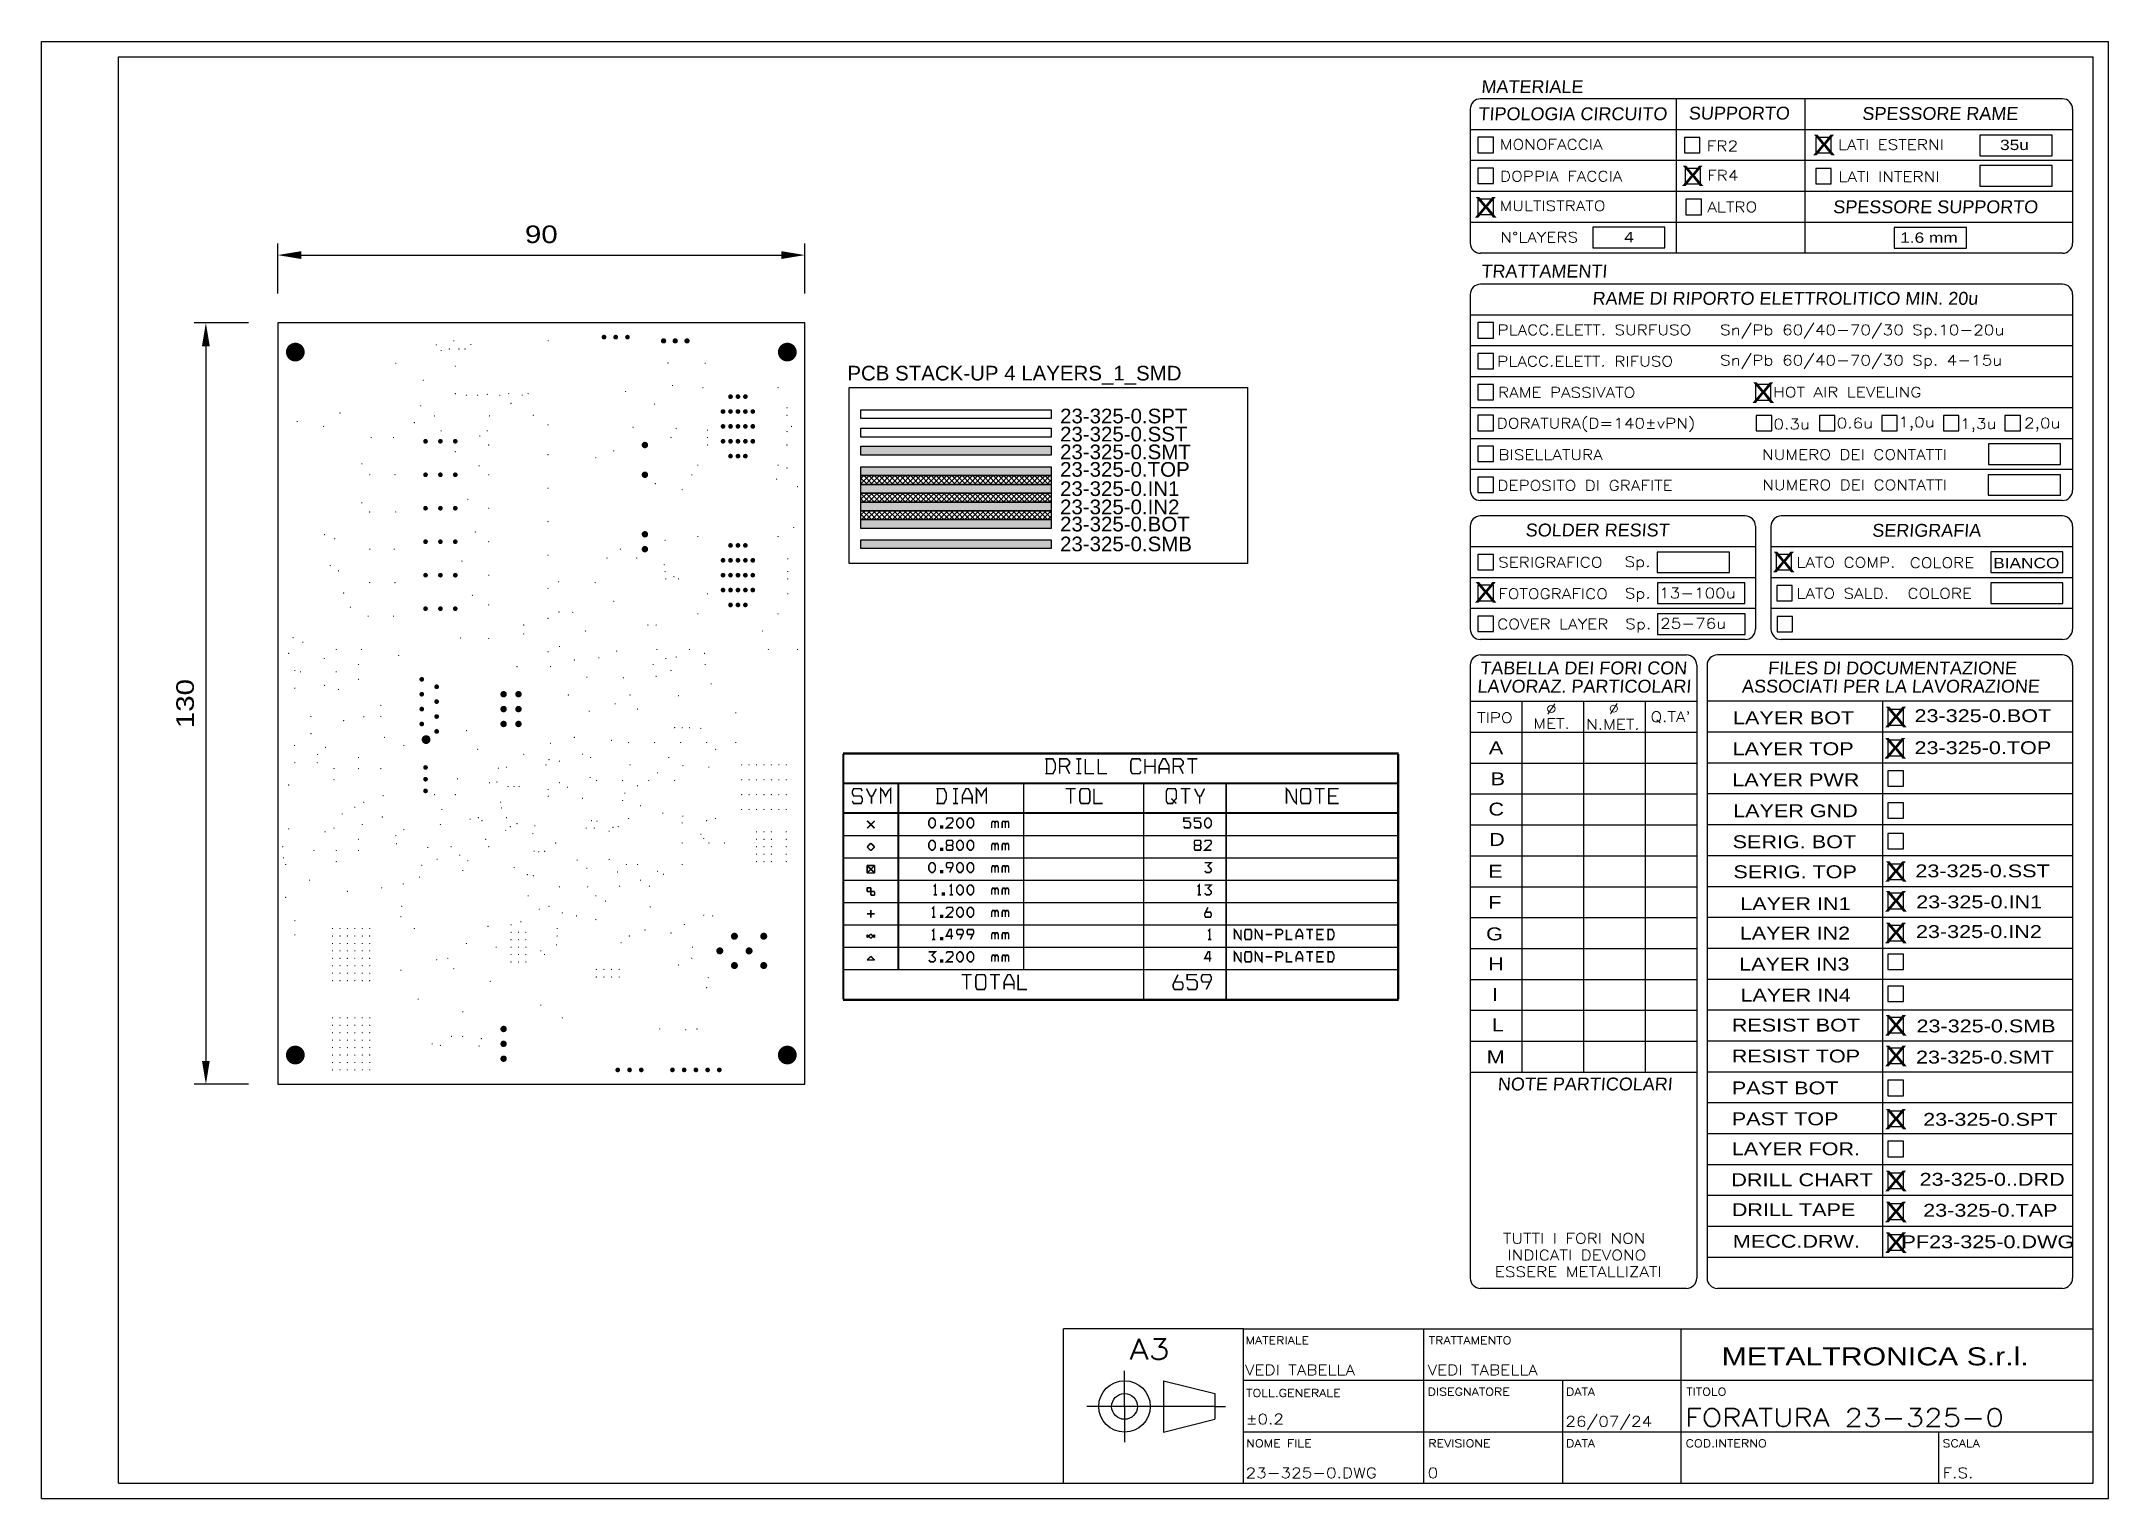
# Paper-space layout 'Layout1' of a CAD drawing. Extents: x 0 to 402, y 0 to 283.
# The model-space entities are those that its viewports show. They can reach past a viewport. Long polylines and large blocks are cut down to what shows.
import ezdxf
from ezdxf.enums import TextEntityAlignment as Align

# ---------------------------------------------------------------- set-up
doc = ezdxf.new("R2010")
doc.units = 0
doc.header["$LTSCALE"] = 10
doc.header["$MEASUREMENT"] = 0
doc.layers.get('0').update_dxf_attribs({"linetype": 'CONTINUOUS'})
doc.layers.get('Defpoints').update_dxf_attribs({"linetype": 'CONTINUOUS'})
for name, color, linetype in [('23-325-0_DRD', 7, 'CONTINUOUS'), ('ATTRIBUTI', 7, 'CONTINUOUS'), ('CARTIGLIO', 7, 'CONTINUOUS'), ('OGGETTO', 7, 'CONTINUOUS'), ('QUOTE', 6, 'CONTINUOUS'), ('TABELLA', 7, 'CONTINUOUS'), ('THRUHOLE_NPT', 11, 'CONTINUOUS'), ('THRUHOLE_TAP', 13, 'CONTINUOUS'), ('VIEWPORT', 7, 'CONTINUOUS')]:
    doc.layers.add(name, color=color, linetype=linetype)
doc.layers.get('VIEWPORT').off()
doc.styles.add('ROMANS', font='romans', dxfattribs={"height": 4})
doc.styles.add('STILE25', font='arial.ttf', dxfattribs={"width": 1.2, "height": 2.5})
doc.styles.add('STILE3', font='arial.ttf', dxfattribs={"width": 1.2, "height": 3})
doc.styles.add('STILE35', font='arial.ttf', dxfattribs={"width": 1.2, "height": 3.5})
doc.styles.add('STYLE4', font='arial.ttf', dxfattribs={"width": 1.2, "height": 4})
doc.dimstyles.new('QUOTE', dxfattribs={"dimscale": 0, "dimtxt": 3, "dimasz": 4, "dimexe": 2, "dimexo": 5, "dimgap": 2, "dimtad": 1, "dimdec": 1, "dimzin": 13, "dimdsep": 46, "dimtxsty": 'STILE3', "dimcen": 0, "dimclrt": 7, "dimadec": 0, "dimazin": 0, "dimtfac": 0.666667, "dimtdec": 1, "dimtofl": 0, "dimtmove": 2, "dimatfit": 3, "dimfxl": 0, "dimtolj": 1, "dimtzin": 13, "dimarcsym": 0})

psp = doc.layouts.get("Layout1")

msp = doc.modelspace()

# ---------------------------------------------------------------- texts
at = {"layer": 'OGGETTO', "style": 'STILE25'}
for s, p in [('PCB STACK-UP 4 LAYERS_1_SMD', (511.79, 416.17)), ('23-325-0.SPT', (548.11, 408.85)), ('23-325-0.SST', (548.11, 405.76)), ('23-325-0.SMT', (548.11, 402.73)), ('23-325-0.TOP', (548.11, 399.74)), ('23-325-0.IN1', (548.11, 396.45)), ('23-325-0.IN2', (548.11, 393.33)), ('23-325-0.BOT', (548.11, 390.4)), ('23-325-0.SMB', (548.11, 387.01))]:
    msp.add_text(s, height=2.5, dxfattribs=at).set_placement(p)

# ---------------------------------------------------------------- blocks, each defined once
blk = doc.blocks.new('QD')
at = {"layer": 'ATTRIBUTI', "linetype": 'Continuous'}
blk.add_lwpolyline([(-1.5, 1.5), (-1.5, -1.5), (1.5, -1.5), (1.5, 1.5)], close=True, dxfattribs=at)
blk = doc.blocks.new('TABELLAPCB2')
at = {"layer": 'ATTRIBUTI', "color": 6, "linetype": 'Continuous'}
for p, q in [((116, 239.99), (102, 239.99)), ((102, 239.99), (102, 235.99)), ((116, 235.99), (116, 239.99)), ((102, 235.99), (116, 235.99))]:
    blk.add_line(p, q, dxfattribs=at)
for points in [[(102, 241.91), (116, 241.91), (116, 245.91), (102, 245.91)], [(26.82, 224.03), (40.82, 224.03), (40.82, 228.03), (26.82, 228.03)], [(85.36, 223.98), (99.36, 223.98), (99.36, 227.98), (85.36, 227.98)], [(103.65, 181.96), (117.65, 181.96), (117.65, 185.96), (103.65, 185.96)], [(103.61, 175.96), (117.61, 175.96), (117.61, 179.96), (103.61, 179.96)], [(39.33, 160.95), (53.33, 160.95), (53.33, 164.95), (39.33, 164.95)], [(104.08, 160.96), (118.08, 160.96), (118.08, 164.96), (104.08, 164.96)], [(39.34, 154.96), (56.34, 154.96), (56.34, 158.96), (39.34, 158.96)], [(104.09, 154.96), (118.09, 154.96), (118.09, 158.96), (104.09, 158.96)], [(39.4, 148.96), (56.4, 148.96), (56.4, 152.96), (39.4, 152.96)]]:
    blk.add_lwpolyline(points, close=True, dxfattribs=at)
at = {"layer": 'TABELLA', "color": 1, "linetype": 'Continuous'}
for p, q in [((118, 252.96), (5, 252.96)), ((43, 252.96), (43, 222.96)), ((68, 252.96), (68, 222.96)), ((3, 250.96), (3, 224.96)), ((120, 250.96), (120, 224.96)), ((120, 246.96), (3, 246.96)), ((118, 222.96), (5, 222.96)), ((118, 216.96), (5, 216.96)), ((3, 214.96), (3, 176.96)), ((120, 214.96), (120, 176.96)), ((120, 210.96), (3, 210.96)), ((118, 174.96), (5, 174.96)), ((3, 169.96), (3, 149.96)), ((56.41, 171.96), (5, 171.96)), ((58.41, 169.96), (58.41, 149.96)), ((61.41, 169.96), (61.41, 149.96)), ((118, 171.96), (63.41, 171.96)), ((120, 169.96), (120, 149.96)), ((58.41, 165.96), (3, 165.96)), ((120, 165.96), (61.41, 165.96)), ((56.41, 147.96), (5, 147.96)), ((5, 144.96), (45, 144.96)), ((118, 144.96), (51, 144.96)), ((118, 147.96), (63.41, 147.96)), ((3, 142.96), (3, 111.96)), ((47, 142.96), (47, 23.96)), ((49, 142.96), (49, 23.96)), ((120, 142.96), (120, 23.96)), ((3, 135.96), (47, 135.96)), ((120, 135.96), (49, 135.96)), ((3, 111.96), (3, 108.96)), ((3, 108.96), (3, 66.96)), ((3, 66.96), (3, 63.96)), ((3, 63.96), (47, 63.96)), ((3, 63.96), (3, 23.96)), ((45, 21.96), (5, 21.96)), ((118, 21.96), (51, 21.96))]:
    blk.add_line(p, q, dxfattribs=at)
at = {"layer": 'TABELLA', "color": 6, "linetype": 'Continuous'}
for p, q in [((120, 240.96), (3, 240.96)), ((120, 234.96), (3, 234.96)), ((120, 228.96), (3, 228.96)), ((120, 204.96), (3, 204.96)), ((120, 198.96), (3, 198.96)), ((120, 192.96), (3, 192.96)), ((120, 186.96), (3, 186.96)), ((120, 180.96), (3, 180.96)), ((58.41, 159.96), (3, 159.96)), ((120, 159.96), (61.41, 159.96)), ((58.41, 153.96), (3, 153.96)), ((120, 153.96), (61.41, 153.96)), ((13, 135.96), (13, 63.96)), ((25, 135.96), (25, 63.96)), ((37, 135.96), (37, 63.96)), ((83.05, 135.96), (83.05, 27.96)), ((3, 129.96), (47, 129.96)), ((120, 129.96), (49, 129.96)), ((3, 123.96), (47, 123.96)), ((120, 123.96), (49, 123.96)), ((3, 117.96), (47, 117.96)), ((120, 117.96), (49, 117.96)), ((3, 111.96), (47, 111.96)), ((120, 111.96), (49, 111.96)), ((3, 105.96), (47, 105.96)), ((120, 105.96), (49, 105.96)), ((3, 99.96), (47, 99.96)), ((120, 99.96), (49, 99.96)), ((3, 93.96), (47, 93.96)), ((120, 93.96), (49, 93.96)), ((3, 87.96), (47, 87.96)), ((120, 87.96), (49, 87.96)), ((3, 81.96), (47, 81.96)), ((120, 81.96), (49, 81.96)), ((3, 75.96), (47, 75.96)), ((120, 75.96), (49, 75.96)), ((3, 69.96), (47, 69.96)), ((120, 69.96), (49, 69.96)), ((120, 63.96), (49, 63.96)), ((120, 57.96), (49, 57.96)), ((120, 51.96), (49, 51.96)), ((120, 45.96), (49, 45.96)), ((120, 39.96), (49, 39.96)), ((120, 33.96), (49, 33.96)), ((120, 27.96), (49, 27.96))]:
    blk.add_line(p, q, dxfattribs=at)
at = {"layer": 'TABELLA', "color": 1, "linetype": 'Continuous'}
for centre, start, end in [((5, 250.96), 90, 180), ((118, 250.96), 0, 90), ((5, 224.96), 180, 270), ((118, 224.96), 270, 0), ((5, 214.96), 90, 180), ((118, 214.96), 0, 90), ((5, 176.96), 180, 270), ((118, 176.96), 270, 0), ((5, 169.96), 90, 180), ((56.41, 169.96), 0, 90), ((63.41, 169.96), 90, 180), ((118, 169.96), 0, 90), ((5, 149.96), 180, 270), ((56.41, 149.96), 270, 0), ((63.41, 149.96), 180, 270), ((118, 149.96), 270, 0), ((5, 142.96), 90, 180), ((45, 142.96), 0, 90), ((51, 142.96), 90, 180), ((118, 142.96), 0, 90), ((5, 23.96), 180, 270), ((45, 23.96), 270, 0), ((51, 23.96), 180, 270), ((118, 23.96), 270, 0)]:
    blk.add_arc(centre, 2, start, end, dxfattribs=at)
at = {"layer": 'TABELLA', "linetype": 'Continuous'}
for p in [(6, 244), (46.11, 243.96), (71.62, 243.96), (6, 238), (46.25, 237.96), (71.62, 237.96), (6, 232), (46.4, 231.96), (6, 208), (6, 202), (6, 196), (59.91, 195.96), (6, 190), (60.05, 189.96), (72.34, 189.96), (84.42, 189.96), (96.42, 189.96), (108.34, 189.96), (6, 184), (6, 178), (6, 163), (63.9, 162.96), (6, 157), (64.05, 156.96), (6, 151), (64.11, 150.96), (85.62, 132.85), (85.62, 126.9), (85.62, 120.96), (85.62, 114.74), (85.62, 108.8), (85.62, 102.85), (85.62, 97.18), (85.62, 90.93), (85.62, 85.36), (85.62, 79.15), (85.62, 73.07), (85.62, 67.12), (85.62, 60.86), (85.62, 54.86), (85.62, 49.03), (85.62, 42.85), (85.62, 36.85), (85.62, 30.87)]:
    blk.add_blockref('QD', p, dxfattribs=at)
at = {"layer": 'ATTRIBUTI', "linetype": 'Continuous', "width": 1.2, "flags": 8}
for tag, height, style, p in [('X', 4, 'STYLE4', (6.1, 244.01)), ('X', 4, 'STYLE4', (71.7, 244.01)), ('VAL', 2, 'STILE25', (108.7, 244.01)), ('X', 4, 'STYLE4', (6, 237.91)), ('X', 4, 'STYLE4', (46.2, 238.01)), ('VAL', 2, 'STILE25', (92.09, 226)), ('X', 4, 'STYLE4', (6, 208.01)), ('X', 4, 'STYLE4', (6, 163.01)), ('X', 4, 'STYLE4', (63.9, 163.01)), ('VAL', 2, 'STILE25', (46.4, 163.01)), ('COL', 2, 'STILE25', (111, 162.81))]:
    blk.add_attdef(tag, text='', height=height, dxfattribs=dict(at, style=style)).set_placement(p, align=Align.MIDDLE_CENTER)
at = {"layer": 'ATTRIBUTI', "linetype": 'Continuous', "width": 1.2}
for tag, height, style, p in [('X', 4, 'STYLE4', (46.1, 244.01)), ('X', 4, 'STYLE4', (71.6, 238.01)), ('VAL', 2, 'STILE25', (108.96, 238.08)), ('X', 4, 'STYLE4', (6, 231.91)), ('X', 4, 'STYLE4', (46.4, 232.01)), ('X', 4, 'STYLE4', (6, 202.01)), ('X', 4, 'STYLE4', (6, 196.01)), ('X', 4, 'STYLE4', (59.9, 195.91)), ('X', 4, 'STYLE4', (6, 190.01)), ('X', 4, 'STYLE4', (60, 189.91)), ('X', 4, 'STYLE4', (72.3, 189.91)), ('X', 4, 'STYLE4', (84.4, 189.91)), ('X', 4, 'STYLE4', (96.4, 190.01)), ('X', 4, 'STYLE4', (108.3, 190.01)), ('X', 4, 'STYLE4', (6, 184.01)), ('NUM', 2, 'STILE25', (110.99, 183.91)), ('X', 4, 'STYLE4', (6, 178.01)), ('NUM', 2, 'STILE25', (111.02, 178.01)), ('X', 4, 'STYLE4', (6, 157.11)), ('X', 4, 'STYLE4', (64, 157.01)), ('BIANCO', 2, 'STILE25', (111.1, 156.91)), ('X', 4, 'STYLE4', (6, 151.01)), ('X', 4, 'STYLE4', (85.68, 132.91)), ('CSXXXR1.BOT', 2.5, 'STILE25', (102.56, 133.16)), ('X', 4, 'STYLE4', (85.54, 126.83)), ('DIA', 2.5, 'STILE25', (19.2, 127.01)), ('DIA', 2.5, 'STILE25', (31.1, 126.91)), ('QTA', 2.5, 'STILE25', (42.1, 126.91)), ('CSXXXR1.TOP', 2.5, 'STILE25', (102.56, 126.94)), ('DIA', 2.5, 'STILE25', (19.2, 120.91)), ('DIA', 2.5, 'STILE25', (31.1, 121.01)), ('QTA', 2.5, 'STILE25', (42.1, 120.91)), ('X', 4, 'STYLE4', (85.68, 120.88)), ('CSXXXR1.PWR', 2.5, 'STILE25', (103.25, 121)), ('X', 4, 'STYLE4', (85.68, 114.67)), ('DIA', 2.5, 'STILE25', (19.1, 114.91)), ('DIA', 2.5, 'STILE25', (31.1, 114.81)), ('QTA', 2.5, 'STILE25', (42, 114.91)), ('CSXXXR1.GND', 2.5, 'STILE25', (102.89, 114.92)), ('DIA', 2.5, 'STILE25', (19.1, 108.91)), ('DIA', 2.5, 'STILE25', (31.2, 108.91)), ('QTA', 2.5, 'STILE25', (42.1, 108.91)), ('X', 4, 'STYLE4', (85.68, 108.86)), ('CSXXXR1.SSB', 2.5, 'STILE25', (102.57, 108.97)), ('X', 4, 'STYLE4', (85.68, 102.91)), ('DIA', 2.5, 'STILE25', (19, 102.91)), ('DIA', 2.5, 'STILE25', (31.3, 103.11)), ('QTA', 2.5, 'STILE25', (42.3, 102.91)), ('CSXXXR1.SST', 2.5, 'STILE25', (102.5, 103.03)), ('DIA', 2.5, 'STILE25', (19.1, 96.91)), ('DIA', 2.5, 'STILE25', (31.3, 97.11)), ('QTA', 2.5, 'STILE25', (42.2, 97.21)), ('X', 4, 'STYLE4', (85.68, 97.13)), ('CSXXXR1.IN1', 2.5, 'STILE25', (101.84, 97.01)), ('X', 4, 'STYLE4', (85.68, 90.99)), ('CSXXXR1.IN2', 2.5, 'STILE25', (101.79, 91.24)), ('DIA', 2.5, 'STILE25', (19.2, 90.91)), ('DIA', 2.5, 'STILE25', (31.3, 91.01)), ('QTA', 2.5, 'STILE25', (42, 90.91)), ('DIA', 2.5, 'STILE25', (19.2, 84.91)), ('DIA', 2.5, 'STILE25', (31.4, 85.11)), ('QTA', 2.5, 'STILE25', (42, 84.91)), ('X', 4, 'STYLE4', (85.68, 85.58)), ('CSXXXR1.IN3', 2.5, 'STILE25', (101.63, 84.93)), ('X', 4, 'STYLE4', (85.68, 79.23)), ('DIA', 2.5, 'STILE25', (19.1, 78.91)), ('DIA', 2.5, 'STILE25', (31.4, 79.01)), ('QTA', 2.5, 'STILE25', (42.1, 79.01)), ('CSXXXR1.IN4', 2.5, 'STILE25', (101.78, 78.94)), ('DIA', 2.5, 'STILE25', (19.1, 72.91)), ('DIA', 2.5, 'STILE25', (31.3, 73.01)), ('QTA', 2.5, 'STILE25', (41.9, 73.01)), ('X', 4, 'STYLE4', (85.68, 73.02)), ('CSXXXR1.SMB', 2.5, 'STILE25', (103.19, 72.9)), ('DIA', 2.5, 'STILE25', (31.3, 67.11)), ('X', 4, 'STYLE4', (85.68, 67.07)), ('DIA', 2.5, 'STILE25', (19.1, 66.91)), ('QTA', 2.5, 'STILE25', (42, 66.91)), ('CSXXXR1.SMT', 2.5, 'STILE25', (102.97, 66.87)), ('X', 4, 'STYLE4', (85.68, 60.81)), ('CSXXXR1.SPB', 2.5, 'STILE25', (102.72, 60.95)), ('X', 4, 'STYLE4', (85.68, 54.81)), ('CSXXXR1.SMT', 2.5, 'STILE25', (104.02, 54.77)), ('X', 4, 'STYLE4', (85.68, 48.99)), ('CSXXXR1.DRL', 2.5, 'STILE25', (104.09, 48.95)), ('X', 4, 'STYLE4', (85.68, 42.8)), ('CSXXXR1.DRD', 2.5, 'STILE25', (104.36, 43.13)), ('X', 4, 'STYLE4', (85.68, 36.8)), ('CSXXXR1.TAP', 2.5, 'STILE25', (104.02, 37.12)), ('X', 4, 'STYLE4', (85.68, 30.82)), ('CSXXXR1.DWG', 2.5, 'STILE25', (103.53, 31))]:
    blk.add_attdef(tag, text='', height=height, dxfattribs=dict(at, style=style)).set_placement(p, align=Align.MIDDLE_CENTER)
at = {"layer": 'TABELLA', "linetype": 'Continuous', "style": 'STILE25', "oblique": 4}
for s, p in [('MATERIALE', (5.12, 254.07)), ('TIPOLOGIA CIRCUITO', (4.54, 248.8)), ('SUPPORTO', (45.4, 248.93)), ('SPESSORE RAME', (79.1, 248.86)), ('SPESSORE SUPPORTO', (73.45, 230.74)), ('TRATTAMENTI', (5.12, 218.26)), ('RAME DI RIPORTO ELETTROLITICO MIN. 20u', (26.7, 212.96)), ('SOLDER RESIST', (13.71, 167.97)), ('SERIGRAFIA', (81.02, 167.91)), ('TABELLA DEI FORI CON', (4.9, 141.19)), ('FILES DI DOCUMENTAZIONE', (60.8, 141.19)), ('LAVORAZ. PARTICOLARI', (4.35, 137.65)), ('ASSOCIATI PER LA LAVORAZIONE', (55.73, 137.65)), ('NOTE PARTICOLARI', (8.3, 60.39))]:
    blk.add_text(s, height=2.5, dxfattribs=at).set_placement(p)
at = {"layer": 'TABELLA', "linetype": 'Continuous', "width": 1.2}
for s, height, style, p in [('MONOFACCIA', 2, 'ROMANS', (8.75, 243.1)), ('LATI ESTERNI', 2, 'ROMANS', (74.41, 243.06)), ('FR2', 2, 'ROMANS', (48.96, 242.8)), ('DOPPIA FACCIA', 2, 'ROMANS', (8.78, 236.93)), ('FR4', 2, 'ROMANS', (49.03, 237.1)), ('LATI INTERNI', 2, 'ROMANS', (74.49, 236.85)), ('MULTISTRATO', 2, 'ROMANS', (8.7, 231.18)), ('ALTRO', 2, 'ROMANS', (49.05, 230.96)), ('N°LAYERS', 2, 'ROMANS', (8.83, 225.09)), ('PLACC.ELETT. SURFUSO ', 2, 'ROMANS', (8.29, 207.08)), ('Sn/Pb 60/40-70/30 Sp.10-20u', 2, 'ROMANS', (51.52, 207.08)), ('PLACC.ELETT. RIFUSO ', 2, 'ROMANS', (8.24, 200.99)), ('Sn/Pb 60/40-70/30 Sp. 4-15u', 2, 'ROMANS', (51.52, 201.2)), ('RAME PASSIVATO', 2, 'ROMANS', (8.41, 194.95)), ('HOT AIR LEVELING', 2, 'ROMANS', (61.84, 194.99)), ('DORATURA(D=140%%PvPN)', 2, 'ROMANS', (8.15, 188.96)), ('0.3u', 2, 'ROMANS', (61.89, 188.8)), ('0.6u', 2, 'ROMANS', (74.17, 188.99)), ('1,0u', 2, 'ROMANS', (86.13, 189.19)), ('1,3u', 2, 'ROMANS', (98.14, 188.87)), ('2,0u', 2, 'ROMANS', (110.56, 188.99)), ('BISELLATURA', 2, 'ROMANS', (8.47, 182.83)), ('NUMERO DEI CONTATTI', 2, 'ROMANS', (59.68, 182.87)), ('DEPOSITO DI GRAFITE', 2, 'ROMANS', (8.27, 176.89)), ('NUMERO DEI CONTATTI', 2, 'ROMANS', (59.72, 176.99)), ('SERIGRAFICO ', 2, 'ROMANS', (8.42, 161.95)), ('Sp.', 2, 'ROMANS', (32.98, 162.07)), ('LATO COMP.', 2, 'ROMANS', (66.34, 161.92)), ('COLORE', 2, 'ROMANS', (88.35, 161.87)), ('FOTOGRAFICO ', 2, 'ROMANS', (8.44, 155.84)), ('Sp.', 2, 'ROMANS', (33.02, 155.93)), ('13-100u', 2, 'ROMANS', (39.67, 155.98)), ('LATO SALD.', 2, 'ROMANS', (66.34, 155.9)), ('COLORE', 2, 'ROMANS', (87.91, 155.9)), ('COVER LAYER ', 2, 'ROMANS', (8.23, 149.97)), ('Sp.', 2, 'ROMANS', (33.12, 149.98)), ('25-76u', 2, 'ROMANS', (39.88, 150.08)), ('TIPO', 2, 'ROMANS', (4.34, 131.78)), ('MET.', 2, 'ROMANS', (15.25, 130.65)), ('%%C', 2, 'ROMANS', (17.72, 133.47)), ('%%C', 2, 'ROMANS', (29.85, 133.53)), ("Q.TA'", 2, 'ROMANS', (38.01, 131.96)), ('LAYER BOT', 2.5, 'STILE25', (54.03, 131.51)), ('N.MET.', 2, 'ROMANS', (25.51, 130.47)), ('A', 2.5, 'STILE25', (6.61, 125.68)), ('LAYER TOP', 2.5, 'STILE25', (53.95, 125.5)), ('B', 2.5, 'STILE25', (6.96, 119.66)), ('LAYER PWR', 2.5, 'STILE25', (53.89, 119.48)), ('C', 2.5, 'STILE25', (6.54, 113.78)), ('LAYER GND', 2.5, 'STILE25', (54.06, 113.46)), ('D', 2.5, 'STILE25', (6.68, 107.88)), ('SERIG. BOT', 2.5, 'STILE25', (53.96, 107.44)), ('E', 2.5, 'STILE25', (6.49, 101.71)), ('SERIG. TOP', 2.5, 'STILE25', (54.11, 101.61)), ('F', 2.5, 'STILE25', (6.51, 95.68)), ('LAYER IN1', 2.5, 'STILE25', (55.44, 95.41)), ('G', 2.5, 'STILE25', (6.08, 89.54)), ('LAYER IN2', 2.5, 'STILE25', (55.35, 89.7)), ('H', 2.5, 'STILE25', (6.49, 83.72)), ('LAYER IN3', 2.5, 'STILE25', (55.23, 83.68)), ('I', 2.5, 'STILE25', (7.23, 77.79)), ('LAYER IN4', 2.5, 'STILE25', (55.48, 77.66)), ('L', 2.5, 'STILE25', (7.2, 71.87)), ('RESIST BOT', 2.5, 'STILE25', (53.8, 71.83)), ('RESIST TOP', 2.5, 'STILE25', (53.8, 65.82)), ('M', 2.5, 'STILE25', (6.2, 65.65)), ('PAST BOT', 2.5, 'STILE25', (53.8, 59.63)), ('PAST TOP', 2.5, 'STILE25', (53.8, 53.63)), ('LAYER FOR.', 2.5, 'STILE25', (53.8, 47.81)), ('DRILL CHART', 2.5, 'STILE25', (53.71, 41.8)), ('DRILL TAPE', 2.5, 'STILE25', (53.8, 35.98)), ('TUTTI I FORI NON', 2, 'ROMANS', (9.36, 30.67)), ('MECC.DRW.', 2.5, 'STILE25', (54.01, 29.85)), ('INDICATI DEVONO', 2, 'ROMANS', (10.24, 27.43)), ('ESSERE METALLIZATI', 2, 'ROMANS', (7.78, 24.19))]:
    blk.add_text(s, height=height, dxfattribs=dict(at, style=style)).set_placement(p)
at = {"layer": 'TABELLA', "linetype": 'Continuous', "style": 'STILE25', "width": 1.2}
blk.add_attdef('NUM', text='', height=2, dxfattribs=at).set_placement((33.83, 226.12), align=Align.MIDDLE_CENTER)
blk = doc.blocks.new('A3METALTRONICA')
at = {"layer": 'CARTIGLIO', "color": 6, "linetype": 'Continuous'}
for p, q in [((0, 283), (401.5, 283)), ((0, 0), (0, 283)), ((401.5, 0), (401.5, 283)), ((233.5, 3), (233.5, 33)), ((268.5, 3), (268.5, 33)), ((318.5, 3), (318.5, 33)), ((233.5, 23), (398.5, 23)), ((295.5, 3), (295.5, 23)), ((233.5, 13), (398.5, 13)), ((368.5, 3), (368.5, 13)), ((0, 0), (401.5, 0))]:
    blk.add_line(p, q, dxfattribs=at)
at = {"layer": 'CARTIGLIO', "color": 1, "linetype": 'Continuous'}
for p, q in [((15, 280), (398.5, 280)), ((15, 3), (15, 280)), ((398.5, 3), (398.5, 280)), ((198.5, 3), (198.5, 33)), ((233.5, 33), (198.5, 33)), ((233.5, 33), (398.5, 33)), ((15, 3), (398.5, 3))]:
    blk.add_line(p, q, dxfattribs=at)
at = {"layer": 'CARTIGLIO', "color": 6}
for p, q in [((210.37, 17.91), (210.37, 24.81)), ((227.92, 17.91), (203.08, 17.91)), ((210.37, 17.91), (210.37, 11)), ((227.92, 17.91), (230, 17.91))]:
    blk.add_line(p, q, dxfattribs=at)
at = {"layer": 'CARTIGLIO', "color": 1}
for p, q in [((217.92, 22.91), (227.92, 20.41)), ((217.92, 22.91), (217.92, 12.91)), ((227.92, 20.41), (227.92, 15.41)), ((217.92, 12.91), (227.92, 15.41))]:
    blk.add_line(p, q, dxfattribs=at)
for radius in [5, 2.5]:
    blk.add_circle((210.37, 17.91), radius, dxfattribs=at)
at = {"layer": 'CARTIGLIO', "color": 1, "linetype": 'Continuous', "style": 'ROMANS', "width": 1.2}
blk.add_text('A3', height=4, dxfattribs=at).set_placement((211.32, 27.03))
at = {"layer": 'CARTIGLIO', "color": 0, "linetype": 'Continuous', "style": 'ROMANS', "width": 1.2}
for s, p in [('MATERIALE', (233.87, 30)), ('TRATTAMENTO', (269.45, 30)), ('TOLL.GENERALE', (233.99, 19.77)), ('DISEGNATORE', (269.23, 20)), ('DATA', (296.11, 20)), ('TITOLO', (319.47, 20)), ('NOME FILE', (233.99, 10)), ('REVISIONE', (269.35, 10)), ('DATA', (296.11, 10)), ('COD.INTERNO', (319.35, 10)), ('SCALA', (369.23, 10))]:
    blk.add_text(s, height=1.5, dxfattribs=at).set_placement(p)
at = {"layer": 'CARTIGLIO', "linetype": 'Continuous', "style": 'STILE35', "width": 1.2}
blk.add_text('METALTRONICA S.r.l.', height=3.5, dxfattribs=at).set_placement((326.33, 25.88))
at = {"layer": 'CARTIGLIO', "color": 0, "linetype": 'Continuous', "style": 'ROMANS', "width": 1.2}
for tag, p, height in [('MATERIALE', (233.75, 24), 2), ('TRATTAMENTO', (269.23, 24), 2), ('TITOLO', (319.23, 14), 3.5), ('DISEGNATORE', (269.23, 14), 2), ('DATADIS', (295.99, 14), 2), ('NOMEFILE', (233.87, 4), 2), ('REVISIONE', (269.23, 4), 2), ('DATAREV', (295.99, 4), 2), ('CODICE', (319.35, 4), 2), ('SCALA', (369.25, 4), 2)]:
    blk.add_attdef(tag, p, '', height=height, dxfattribs=at)
at = {"layer": 'CARTIGLIO', "color": 0, "linetype": 'Continuous', "style": 'ROMANS', "width": 1.2, "flags": 8}
blk.add_attdef('TOLLERANZA', text='', height=2, dxfattribs=at).set_placement((233.93, 13.85), align=Align.BOTTOM_LEFT)
blk = doc.blocks.new('ROUND_26')
at = {"const_width": 0.7493}
blk.add_lwpolyline([(-0.37465, 0, 1), (0.37465, 0, 1)], format="xyb", close=True, dxfattribs=at)
blk = doc.blocks.new('ROUND_1')
at = {"const_width": 1.6002}
blk.add_lwpolyline([(-0.8001, 0, 1), (0.8001, 0, 1)], format="xyb", close=True, dxfattribs=at)
blk = doc.blocks.new('ROUND_86')
at = {"const_width": 0.10033}
blk.add_lwpolyline([(-0.050164, 0, 1), (0.050164, 0, 1)], format="xyb", close=True, dxfattribs=at)
blk = doc.blocks.new('ROUND_87')
at = {"const_width": 0.40005}
blk.add_lwpolyline([(-0.200024, 0, 1), (0.200024, 0, 1)], format="xyb", close=True, dxfattribs=at)
blk = doc.blocks.new('ROUND_88')
at = {"const_width": 0.54991}
blk.add_lwpolyline([(-0.274954, 0, 1), (0.274954, 0, 1)], format="xyb", close=True, dxfattribs=at)
blk = doc.blocks.new('ROUND_89')
at = {"const_width": 0.44958}
blk.add_lwpolyline([(-0.22479, 0, 1), (0.22479, 0, 1)], format="xyb", close=True, dxfattribs=at)
blk = doc.blocks.new('ROUND_90')
at = {"const_width": 0.59944}
blk.add_lwpolyline([(-0.29972, 0, 1), (0.29972, 0, 1)], format="xyb", close=True, dxfattribs=at)
blk = doc.blocks.new('*D145')
at = {"layer": 'Defpoints', "color": 0, "transparency": 16777216}
for p in [(504.54, 437.57), (414.54, 426.01), (504.54, 426.01)]:
    blk.add_point(p, dxfattribs=at)
at = {"layer": 'QUOTE', "color": 0, "lineweight": -2, "transparency": 16777216}
for p, q in [((414.54, 431.01), (414.54, 439.57)), ((504.54, 431.01), (504.54, 439.57)), ((418.54, 437.57), (500.54, 437.57))]:
    blk.add_line(p, q, dxfattribs=at)
at = {"layer": 'QUOTE', "color": 0, "transparency": 16777216}
for points in [[(418.54, 438.24), (418.54, 436.91), (414.54, 437.57)], [(500.54, 438.24), (500.54, 436.91), (504.54, 437.57)]]:
    blk.add_solid(points, dxfattribs=at)
at = {"layer": 'QUOTE', "color": 7, "transparency": 16777216, "insert": (459.54, 441.1), "char_height": 3, "attachment_point": 5, "style": 'STILE3'}
blk.add_mtext('\\A1;90', dxfattribs=at)
blk = doc.blocks.new('*D146')
at = {"layer": 'Defpoints', "color": 0, "transparency": 16777216}
for p in [(414.54, 426.01), (402.27, 296.01), (414.54, 296.01)]:
    blk.add_point(p, dxfattribs=at)
at = {"layer": 'QUOTE', "color": 0, "lineweight": -2, "transparency": 16777216}
for p, q in [((409.54, 426.01), (400.27, 426.01)), ((402.27, 422.01), (402.27, 300.01)), ((409.54, 296.01), (400.27, 296.01))]:
    blk.add_line(p, q, dxfattribs=at)
at = {"layer": 'QUOTE', "color": 0, "transparency": 16777216}
for points in [[(401.6, 422.01), (402.93, 422.01), (402.27, 426.01)], [(401.6, 300.01), (402.93, 300.01), (402.27, 296.01)]]:
    blk.add_solid(points, dxfattribs=at)
at = {"layer": 'QUOTE', "color": 7, "transparency": 16777216, "insert": (398.74, 361.01), "char_height": 3, "attachment_point": 5, "rotation": 90, "style": 'STILE3'}
blk.add_mtext('\\A1;130', dxfattribs=at)

# ---------------------------------------------------------------- dimensions: what is measured, and where the dimension line sits
at = {"layer": 'QUOTE'}
dim = msp.add_linear_dim(base=(504.54, 437.57), p1=(414.54, 426.01), p2=(504.54, 426.01), dimstyle='QUOTE', override={"dimscale": 1}, dxfattribs=at)
dim.commit()
dim.dimension.update_dxf_attribs({"geometry": '*D145', "text_midpoint": (459.54, 441.1)})
dim = msp.add_linear_dim(base=(402.27, 296.01), p1=(414.54, 426.01), p2=(414.54, 296.01), angle=90, dimstyle='QUOTE', override={"dimscale": 1}, dxfattribs=at)
dim.commit()
dim.dimension.update_dxf_attribs({"geometry": '*D146', "text_midpoint": (398.74, 361.01)})

# ---------------------------------------------------------------- hatches: boundary and pattern name
at = {"layer": 'OGGETTO'}
h = msp.add_hatch(color=3, dxfattribs=at)
h.paths.add_polyline_path([(546.61, 404.94), (514.11, 404.94), (514.11, 403.44), (546.61, 403.44)])
h.paths.add_polyline_path([(546.61, 388.98), (514.11, 388.98), (514.11, 387.48), (546.61, 387.48)])
h = msp.add_hatch(color=1, dxfattribs=at)
h.paths.add_polyline_path([(546.61, 401.42), (514.11, 401.42), (514.11, 399.92), (546.61, 399.92)])
h.paths.add_polyline_path([(546.61, 398.42), (514.11, 398.42), (514.11, 396.92), (546.61, 396.92)])
h.paths.add_polyline_path([(546.61, 395.42), (514.11, 395.42), (514.11, 393.92), (546.61, 393.92)])
h.paths.add_polyline_path([(546.61, 392.42), (514.11, 392.42), (514.11, 390.92), (546.61, 390.92)])
h = msp.add_hatch(dxfattribs=at)
h.set_pattern_fill('ANSI37', color=256, scale=5, style=0)
h.set_pattern_definition([(45, (453.61515, 140.9297), (-0.4419417, 0.4419417), []), (135, (453.61515, 140.9297), (-0.4419417, -0.4419417), [])])
h.paths.add_polyline_path([(546.61, 399.92), (514.11, 399.92), (514.11, 398.42), (546.61, 398.42)])
h.paths.add_polyline_path([(546.61, 396.92), (514.11, 396.92), (514.11, 395.42), (546.61, 395.42)])
h.paths.add_polyline_path([(546.61, 393.92), (514.11, 393.92), (514.11, 392.42), (546.61, 392.42)])

# ---------------------------------------------------------------- linework, layer by layer
at = {"layer": '23-325-0_DRD'}
for p, q in [((504.54, 426.01), (414.54, 426.01)), ((414.54, 426.01), (414.54, 296.01)), ((504.54, 296.01), (504.54, 426.01)), ((414.54, 296.01), (504.54, 296.01))]:
    msp.add_line(p, q, dxfattribs=at)
at = {"layer": '23-325-0_DRD', "const_width": 0.254}
for points in [[(605.91, 352.54), (511.04, 352.54)], [(511.04, 310.51), (511.04, 352.42)], [(605.78, 352.42), (511.17, 352.42)], [(511.17, 310.51), (511.17, 352.42)], [(545.61, 349.03), (546.88, 349.03), (547.31, 349.88), (547.31, 350.72), (546.88, 351.57), (545.61, 351.57)], [(545.83, 349.03), (545.83, 351.57)], [(548.03, 350.3), (549.3, 350.3), (549.72, 350.72), (549.72, 351.15), (549.3, 351.57), (548.03, 351.57), (548.03, 349.03)], [(549.09, 350.3), (549.72, 349.03)], [(551.71, 351.57), (550.86, 351.57)], [(551.29, 349.03), (551.29, 351.57)], [(553.91, 349.03), (552.43, 349.03), (552.43, 351.57)], [(556.11, 349.03), (554.63, 349.03), (554.63, 351.57)], [(561.89, 349.45), (561.68, 349.03), (560.41, 349.03), (560.2, 349.45), (560.2, 351.15), (560.41, 351.57), (561.68, 351.57), (561.89, 351.15)], [(562.61, 349.03), (562.61, 351.57)], [(564.31, 350.3), (562.61, 350.3)], [(564.31, 349.03), (564.31, 351.57)], [(566.72, 349.03), (566.72, 350.3), (566.08, 351.57), (565.66, 351.57), (565.02, 350.3), (565.02, 349.03)], [(566.72, 349.88), (565.02, 349.88)], [(567.44, 350.3), (568.71, 350.3), (569.13, 350.72), (569.13, 351.15), (568.71, 351.57), (567.44, 351.57), (567.44, 349.03)], [(568.5, 350.3), (569.13, 349.03)], [(571.54, 351.57), (569.85, 351.57)], [(570.7, 349.03), (570.7, 351.57)], [(605.78, 310.51), (605.78, 352.42)], [(605.91, 310.51), (605.91, 352.42)], [(605.78, 347.46), (511.17, 347.46)], [(605.78, 347.34), (511.17, 347.34)], [(514.34, 346.07), (514.13, 346.49), (512.86, 346.49), (512.65, 346.07), (512.65, 345.64), (512.86, 345.22), (514.13, 345.22), (514.34, 344.8), (514.34, 344.37), (514.13, 343.95), (512.86, 343.95), (512.65, 344.37)], [(516.75, 346.49), (516.12, 345.22), (515.7, 345.22), (515.06, 346.49)], [(519.17, 343.95), (519.17, 346.49), (518.74, 346.07), (518.32, 345.22), (517.9, 346.07), (517.47, 346.49), (517.47, 343.95)], [(520.44, 315.59), (520.44, 347.34)], [(520.56, 315.59), (520.56, 347.34)], [(527.01, 343.95), (528.28, 343.95), (528.7, 344.8), (528.7, 345.64), (528.28, 346.49), (527.01, 346.49)], [(527.22, 343.95), (527.22, 346.49)], [(530.69, 346.49), (529.85, 346.49)], [(530.27, 343.95), (530.27, 346.49)], [(533.1, 343.95), (533.1, 345.22), (532.47, 346.49), (532.05, 346.49), (531.41, 345.22), (531.41, 343.95)], [(535.52, 343.95), (535.52, 346.49), (535.1, 346.07), (534.67, 345.22), (534.25, 346.07), (533.83, 346.49), (533.83, 343.95)], [(541.88, 315.59), (541.88, 347.34)], [(550.77, 346.49), (549.08, 346.49)], [(549.92, 343.95), (549.92, 346.49)], [(551.71, 349.03), (550.86, 349.03)], [(551.7, 343.95), (551.49, 344.37), (551.49, 346.07), (551.7, 346.49), (552.97, 346.49), (553.18, 346.07), (553.18, 344.37), (552.97, 343.95), (551.7, 343.95)], [(555.38, 343.95), (553.9, 343.95), (553.9, 346.49)], [(562.37, 310.51), (562.37, 347.34)], [(566.26, 344.37), (566.48, 343.95), (567.32, 343.95), (567.53, 344.37), (567.96, 344.8), (567.96, 346.07), (567.75, 346.49), (566.48, 346.49), (566.26, 346.07), (566.26, 344.37)], [(570.37, 346.49), (568.68, 346.49)], [(569.52, 343.95), (569.52, 346.49)], [(572.78, 346.49), (572.15, 345.22), (571.73, 345.22), (571.09, 346.49)], [(576.46, 310.51), (576.46, 347.34)], [(588.46, 346.49), (588.46, 343.95), (588.03, 344.37), (587.19, 346.07), (586.76, 346.49), (586.76, 343.95)], [(589.39, 343.95), (589.18, 344.37), (589.18, 346.07), (589.39, 346.49), (590.66, 346.49), (590.87, 346.07), (590.87, 344.37), (590.66, 343.95), (589.39, 343.95)], [(593.28, 346.49), (591.59, 346.49)], [(592.44, 343.95), (592.44, 346.49)], [(595.7, 343.95), (594, 343.95), (594, 346.49), (595.7, 346.49)], [(605.78, 342.38), (511.17, 342.38)], [(605.78, 342.26), (511.17, 342.26)], [(515.91, 343.95), (515.91, 345.22)], [(530.69, 343.95), (529.85, 343.95)], [(533.1, 344.8), (531.41, 344.8)], [(567.11, 344.8), (567.96, 343.95)], [(571.94, 343.95), (571.94, 345.22)], [(595.27, 345.22), (594, 345.22)], [(516.44, 340.99), (515.17, 339.72)], [(516.44, 339.72), (515.17, 340.99)], [(526.12, 339.79), (525.84, 340.07), (525.69, 340.35), (525.69, 340.92), (525.84, 341.2), (526.12, 341.48), (526.4, 341.48), (526.68, 341.2), (526.82, 340.92), (526.82, 340.35), (526.68, 340.07), (526.4, 339.79), (526.12, 339.79)], [(527.76, 339.79), (528.04, 339.79), (528.04, 340.07), (527.76, 340.07), (527.76, 339.79)], [(529.82, 339.79), (528.68, 339.79), (529.82, 340.92), (529.82, 341.2), (529.67, 341.48), (528.83, 341.48), (528.68, 341.2)], [(530.89, 339.79), (530.61, 340.07), (530.46, 340.35), (530.46, 340.92), (530.61, 341.2), (530.89, 341.48), (531.17, 341.48), (531.45, 341.2), (531.59, 340.92), (531.59, 340.35), (531.45, 340.07), (531.17, 339.79), (530.89, 339.79)], [(532.67, 339.79), (532.38, 340.07), (532.24, 340.35), (532.24, 340.92), (532.38, 341.2), (532.67, 341.48), (532.95, 341.48), (533.23, 341.2), (533.37, 340.92), (533.37, 340.35), (533.23, 340.07), (532.95, 339.79), (532.67, 339.79)], [(537.56, 339.79), (537.56, 340.63), (537.42, 340.92), (537.14, 340.92), (537, 340.63), (536.86, 340.92), (536.57, 340.92), (536.43, 340.63), (536.43, 339.79)], [(537, 339.79), (537, 340.63)], [(539.34, 339.79), (539.34, 340.63), (539.2, 340.92), (538.92, 340.92), (538.77, 340.63), (538.63, 340.92), (538.35, 340.92), (538.21, 340.63), (538.21, 339.79)], [(538.77, 339.79), (538.77, 340.63)], [(569.24, 340.07), (569.38, 339.79), (570.23, 339.79), (570.37, 340.07), (570.37, 340.63), (570.09, 340.92), (569.24, 340.92), (569.24, 341.48), (570.37, 341.48)], [(571.02, 340.07), (571.16, 339.79), (572.01, 339.79), (572.15, 340.07), (572.15, 340.63), (571.86, 340.92), (571.02, 340.92), (571.02, 341.48), (572.15, 341.48)], [(573.22, 339.79), (572.94, 340.07), (572.8, 340.35), (572.8, 340.92), (572.94, 341.2), (573.22, 341.48), (573.5, 341.48), (573.79, 341.2), (573.92, 340.92), (573.92, 340.35), (573.79, 340.07), (573.5, 339.79), (573.22, 339.79)], [(605.78, 338.45), (511.17, 338.45)], [(515.8, 337.18), (515.17, 336.54)], [(515.17, 336.54), (515.8, 335.91)], [(516.44, 336.54), (515.8, 337.18)], [(515.8, 335.91), (516.44, 336.54)], [(526.12, 335.98), (525.84, 336.26), (525.69, 336.54), (525.69, 337.11), (525.84, 337.39), (526.12, 337.67), (526.4, 337.67), (526.68, 337.39), (526.82, 337.11), (526.82, 336.54), (526.68, 336.26), (526.4, 335.98), (526.12, 335.98)], [(527.76, 335.98), (528.04, 335.98), (528.04, 336.26), (527.76, 336.26), (527.76, 335.98)], [(529.67, 336.82), (529.82, 337.11), (529.82, 337.39), (529.67, 337.67), (528.83, 337.67), (528.68, 337.39), (528.68, 337.11), (528.83, 336.82), (529.67, 336.82), (529.82, 336.54), (529.82, 336.26), (529.67, 335.98), (528.83, 335.98), (528.68, 336.26), (528.68, 336.54), (528.83, 336.82)], [(530.89, 335.98), (530.61, 336.26), (530.46, 336.54), (530.46, 337.11), (530.61, 337.39), (530.89, 337.67), (531.17, 337.67), (531.45, 337.39), (531.59, 337.11), (531.59, 336.54), (531.45, 336.26), (531.17, 335.98), (530.89, 335.98)], [(532.67, 335.98), (532.38, 336.26), (532.24, 336.54), (532.24, 337.11), (532.38, 337.39), (532.67, 337.67), (532.95, 337.67), (533.23, 337.39), (533.37, 337.11), (533.37, 336.54), (533.23, 336.26), (532.95, 335.98), (532.67, 335.98)], [(537.56, 335.98), (537.56, 336.82), (537.42, 337.11), (537.14, 337.11), (537, 336.82), (536.86, 337.11), (536.57, 337.11), (536.43, 336.82), (536.43, 335.98)], [(537, 335.98), (537, 336.82)], [(539.34, 335.98), (539.34, 336.82), (539.2, 337.11), (538.92, 337.11), (538.77, 336.82), (538.63, 337.11), (538.35, 337.11), (538.21, 336.82), (538.21, 335.98)], [(538.77, 335.98), (538.77, 336.82)], [(572.01, 336.82), (572.15, 337.11), (572.15, 337.39), (572.01, 337.67), (571.16, 337.67), (571.02, 337.39), (571.02, 337.11), (571.16, 336.82), (572.01, 336.82), (572.15, 336.54), (572.15, 336.26), (572.01, 335.98), (571.16, 335.98), (571.02, 336.26), (571.02, 336.54), (571.16, 336.82)], [(573.92, 335.98), (572.8, 335.98), (573.92, 337.11), (573.92, 337.39), (573.79, 337.67), (572.94, 337.67), (572.8, 337.39)], [(605.78, 334.64), (511.17, 334.64)], [(515.17, 333.37), (515.17, 332.1)], [(516.44, 333.37), (515.17, 333.37)], [(516.44, 333.37), (515.17, 332.1)], [(516.44, 332.1), (515.17, 333.37)], [(515.17, 332.1), (516.44, 332.1)], [(516.44, 332.1), (516.44, 333.37)], [(526.12, 332.17), (525.84, 332.45), (525.69, 332.73), (525.69, 333.3), (525.84, 333.58), (526.12, 333.86), (526.4, 333.86), (526.68, 333.58), (526.82, 333.3), (526.82, 332.73), (526.68, 332.45), (526.4, 332.17), (526.12, 332.17)], [(527.76, 332.17), (528.04, 332.17), (528.04, 332.45), (527.76, 332.45), (527.76, 332.17)], [(529.67, 333.01), (528.83, 333.01), (528.68, 333.3), (528.68, 333.58), (528.83, 333.86), (529.67, 333.86), (529.82, 333.58), (529.82, 333.3), (529.25, 332.17)], [(530.89, 332.17), (530.61, 332.45), (530.46, 332.73), (530.46, 333.3), (530.61, 333.58), (530.89, 333.86), (531.17, 333.86), (531.45, 333.58), (531.59, 333.3), (531.59, 332.73), (531.45, 332.45), (531.17, 332.17), (530.89, 332.17)], [(532.67, 332.17), (532.38, 332.45), (532.24, 332.73), (532.24, 333.3), (532.38, 333.58), (532.67, 333.86), (532.95, 333.86), (533.23, 333.58), (533.37, 333.3), (533.37, 332.73), (533.23, 332.45), (532.95, 332.17), (532.67, 332.17)], [(537.56, 332.17), (537.56, 333.01), (537.42, 333.3), (537.14, 333.3), (537, 333.01), (536.86, 333.3), (536.57, 333.3), (536.43, 333.01), (536.43, 332.17)], [(537, 332.17), (537, 333.01)], [(539.34, 332.17), (539.34, 333.01), (539.2, 333.3), (538.92, 333.3), (538.77, 333.01), (538.63, 333.3), (538.35, 333.3), (538.21, 333.01), (538.21, 332.17)], [(538.77, 332.17), (538.77, 333.01)], [(572.8, 332.45), (573.08, 332.17), (573.64, 332.17), (573.92, 332.45), (573.92, 332.73), (573.36, 333.3), (573.92, 333.86), (572.8, 333.86)], [(605.78, 330.83), (511.17, 330.83)], [(515.17, 329.56), (515.17, 328.92)], [(515.8, 329.56), (515.17, 329.56)], [(515.17, 328.92), (516.44, 328.92)], [(515.8, 328.29), (515.8, 329.56)], [(516.44, 328.29), (515.8, 328.29)], [(516.44, 328.92), (516.44, 328.29)], [(526.82, 328.36), (526.82, 330.05), (526.54, 329.77)], [(527.11, 328.36), (526.54, 328.36)], [(528.04, 328.36), (528.32, 328.36), (528.32, 328.64), (528.04, 328.64), (528.04, 328.36)], [(529.53, 328.36), (529.53, 330.05), (529.25, 329.77)], [(529.82, 328.36), (529.25, 328.36)], [(530.89, 328.36), (530.61, 328.64), (530.46, 328.92), (530.46, 329.49), (530.61, 329.77), (530.89, 330.05), (531.17, 330.05), (531.45, 329.77), (531.59, 329.49), (531.59, 328.92), (531.45, 328.64), (531.17, 328.36), (530.89, 328.36)], [(532.67, 328.36), (532.38, 328.64), (532.24, 328.92), (532.24, 329.49), (532.38, 329.77), (532.67, 330.05), (532.95, 330.05), (533.23, 329.77), (533.37, 329.49), (533.37, 328.92), (533.23, 328.64), (532.95, 328.36), (532.67, 328.36)], [(537.56, 328.36), (537.56, 329.2), (537.42, 329.49), (537.14, 329.49), (537, 329.2), (536.86, 329.49), (536.57, 329.49), (536.43, 329.2), (536.43, 328.36)], [(537, 328.36), (537, 329.2)], [(539.34, 328.36), (539.34, 329.2), (539.2, 329.49), (538.92, 329.49), (538.77, 329.2), (538.63, 329.49), (538.35, 329.49), (538.21, 329.2), (538.21, 328.36)], [(538.77, 328.36), (538.77, 329.2)], [(571.86, 328.36), (571.86, 330.05), (571.58, 329.77)], [(572.15, 328.36), (571.58, 328.36)], [(572.8, 328.64), (573.08, 328.36), (573.64, 328.36), (573.92, 328.64), (573.92, 328.92), (573.36, 329.49), (573.92, 330.05), (572.8, 330.05)], [(605.78, 327.02), (511.17, 327.02)], [(516.44, 325.11), (515.17, 325.11)], [(515.8, 325.75), (515.8, 324.48)], [(526.54, 324.55), (526.54, 326.24), (526.26, 325.96)], [(527.76, 324.55), (528.04, 324.55), (528.04, 324.83), (527.76, 324.83), (527.76, 324.55)], [(529.82, 324.55), (528.68, 324.55), (529.82, 325.68), (529.82, 325.96), (529.67, 326.24), (528.83, 326.24), (528.68, 325.96)], [(530.89, 324.55), (530.61, 324.83), (530.46, 325.11), (530.46, 325.68), (530.61, 325.96), (530.89, 326.24), (531.17, 326.24), (531.45, 325.96), (531.59, 325.68), (531.59, 325.11), (531.45, 324.83), (531.17, 324.55), (530.89, 324.55)], [(532.67, 324.55), (532.38, 324.83), (532.24, 325.11), (532.24, 325.68), (532.38, 325.96), (532.67, 326.24), (532.95, 326.24), (533.23, 325.96), (533.37, 325.68), (533.37, 325.11), (533.23, 324.83), (532.95, 324.55), (532.67, 324.55)], [(537.56, 324.55), (537.56, 325.39), (537.42, 325.68), (537.14, 325.68), (537, 325.39), (536.86, 325.68), (536.57, 325.68), (536.43, 325.39), (536.43, 324.55)], [(537, 324.55), (537, 325.39)], [(539.34, 324.55), (539.34, 325.39), (539.2, 325.68), (538.92, 325.68), (538.77, 325.39), (538.63, 325.68), (538.35, 325.68), (538.21, 325.39), (538.21, 324.55)], [(538.77, 324.55), (538.77, 325.39)], [(572.94, 325.39), (573.79, 325.39), (573.92, 325.11), (573.92, 324.83), (573.79, 324.55), (572.94, 324.55), (572.8, 324.83), (572.8, 325.11), (573.36, 326.24)], [(605.78, 323.21), (511.17, 323.21)], [(515.17, 321.05), (515.8, 321.68)], [(515.17, 321.56), (515.17, 321.05)], [(515.8, 320.92), (515.17, 321.56)], [(515.8, 321.68), (516.44, 321.05)], [(516.44, 321.56), (515.8, 320.92)], [(516.44, 321.05), (516.44, 321.56)], [(526.82, 324.55), (526.26, 324.55)], [(526.54, 320.74), (526.54, 322.43), (526.26, 322.15)], [(529.82, 321.3), (528.68, 321.3), (529.25, 322.43), (529.53, 322.43), (529.53, 320.74)], [(531.45, 321.58), (530.61, 321.58), (530.46, 321.87), (530.46, 322.15), (530.61, 322.43), (531.45, 322.43), (531.59, 322.15), (531.59, 321.87), (531.03, 320.74)], [(533.23, 321.58), (532.38, 321.58), (532.24, 321.87), (532.24, 322.15), (532.38, 322.43), (533.23, 322.43), (533.37, 322.15), (533.37, 321.87), (532.8, 320.74)], [(537.56, 320.74), (537.56, 321.58), (537.42, 321.87), (537.14, 321.87), (537, 321.58), (536.86, 321.87), (536.57, 321.87), (536.43, 321.58), (536.43, 320.74)], [(537, 320.74), (537, 321.58)], [(539.34, 320.74), (539.34, 321.58), (539.2, 321.87), (538.92, 321.87), (538.77, 321.58), (538.63, 321.87), (538.35, 321.87), (538.21, 321.58), (538.21, 320.74)], [(538.77, 320.74), (538.77, 321.58)], [(573.64, 320.74), (573.64, 322.43), (573.36, 322.15)], [(579, 322.43), (579, 320.74), (578.72, 321.02), (578.16, 322.15), (577.88, 322.43), (577.88, 320.74)], [(579.79, 320.74), (579.66, 321.02), (579.66, 322.15), (579.79, 322.43), (580.64, 322.43), (580.78, 322.15), (580.78, 321.02), (580.64, 320.74), (579.79, 320.74)], [(582.56, 322.43), (582.56, 320.74), (582.28, 321.02), (581.72, 322.15), (581.43, 322.43), (581.43, 320.74)], [(584.34, 321.58), (583.21, 321.58)], [(584.99, 321.58), (585.83, 321.58), (586.12, 321.87), (586.12, 322.15), (585.83, 322.43), (584.99, 322.43), (584.99, 320.74)], [(587.76, 320.74), (586.77, 320.74), (586.77, 322.43)], [(589.53, 320.74), (589.53, 321.58), (589.11, 322.43), (588.83, 322.43), (588.4, 321.58), (588.4, 320.74)], [(589.53, 321.3), (588.4, 321.3)], [(591.31, 322.43), (590.18, 322.43)], [(590.74, 320.74), (590.74, 322.43)], [(593.09, 320.74), (591.96, 320.74), (591.96, 322.43), (593.09, 322.43)], [(592.8, 321.58), (591.96, 321.58)], [(593.74, 320.74), (594.58, 320.74), (594.87, 321.3), (594.87, 321.87), (594.58, 322.43), (593.74, 322.43)], [(593.88, 320.74), (593.88, 322.43)], [(605.78, 319.4), (511.17, 319.4)], [(515.8, 317.87), (515.17, 317.24)], [(516.44, 317.24), (515.8, 317.87)], [(525.69, 317.21), (525.98, 316.93), (526.54, 316.93), (526.82, 317.21), (526.82, 317.49), (526.26, 318.06), (526.82, 318.62), (525.69, 318.62)], [(526.82, 320.74), (526.26, 320.74)], [(527.76, 320.74), (528.04, 320.74), (528.04, 321.02), (527.76, 321.02), (527.76, 320.74)], [(529.82, 316.93), (528.68, 316.93), (529.82, 318.06), (529.82, 318.34), (529.67, 318.62), (528.83, 318.62), (528.68, 318.34)], [(530.89, 316.93), (530.61, 317.21), (530.46, 317.49), (530.46, 318.06), (530.61, 318.34), (530.89, 318.62), (531.17, 318.62), (531.45, 318.34), (531.59, 318.06), (531.59, 317.49), (531.45, 317.21), (531.17, 316.93), (530.89, 316.93)], [(532.67, 316.93), (532.38, 317.21), (532.24, 317.49), (532.24, 318.06), (532.38, 318.34), (532.67, 318.62), (532.95, 318.62), (533.23, 318.34), (533.37, 318.06), (533.37, 317.49), (533.23, 317.21), (532.95, 316.93), (532.67, 316.93)], [(537.56, 316.93), (537.56, 317.77), (537.42, 318.06), (537.14, 318.06), (537, 317.77), (536.86, 318.06), (536.57, 318.06), (536.43, 317.77), (536.43, 316.93)], [(537, 316.93), (537, 317.77)], [(539.34, 316.93), (539.34, 317.77), (539.2, 318.06), (538.92, 318.06), (538.77, 317.77), (538.63, 318.06), (538.35, 318.06), (538.21, 317.77), (538.21, 316.93)], [(538.77, 316.93), (538.77, 317.77)], [(573.92, 317.49), (572.8, 317.49), (573.36, 318.62), (573.64, 318.62), (573.64, 316.93)], [(573.92, 320.74), (573.36, 320.74)], [(579, 318.62), (579, 316.93), (578.72, 317.21), (578.16, 318.34), (577.88, 318.62), (577.88, 316.93)], [(579.79, 316.93), (579.66, 317.21), (579.66, 318.34), (579.79, 318.62), (580.64, 318.62), (580.78, 318.34), (580.78, 317.21), (580.64, 316.93), (579.79, 316.93)], [(582.56, 318.62), (582.56, 316.93), (582.28, 317.21), (581.72, 318.34), (581.43, 318.62), (581.43, 316.93)], [(584.34, 317.77), (583.21, 317.77)], [(584.99, 317.77), (585.83, 317.77), (586.12, 318.06), (586.12, 318.34), (585.83, 318.62), (584.99, 318.62), (584.99, 316.93)], [(587.76, 316.93), (586.77, 316.93), (586.77, 318.62)], [(589.53, 316.93), (589.53, 317.77), (589.11, 318.62), (588.83, 318.62), (588.4, 317.77), (588.4, 316.93)], [(591.31, 318.62), (590.18, 318.62)], [(590.74, 316.93), (590.74, 318.62)], [(593.09, 316.93), (591.96, 316.93), (591.96, 318.62), (593.09, 318.62)], [(592.8, 317.77), (591.96, 317.77)], [(593.74, 316.93), (594.58, 316.93), (594.87, 317.49), (594.87, 318.06), (594.58, 318.62), (593.74, 318.62)], [(593.88, 316.93), (593.88, 318.62)], [(605.78, 315.59), (511.17, 315.59)], [(515.17, 317.24), (516.44, 317.24)], [(527.76, 316.93), (528.04, 316.93), (528.04, 317.21), (527.76, 317.21), (527.76, 316.93)], [(533, 314.74), (531.31, 314.74)], [(532.15, 312.2), (532.15, 314.74)], [(533.93, 312.2), (533.72, 312.62), (533.72, 314.32), (533.93, 314.74), (535.2, 314.74), (535.41, 314.32), (535.41, 312.62), (535.2, 312.2), (533.93, 312.2)], [(537.83, 314.74), (536.13, 314.74)], [(536.98, 312.2), (536.98, 314.74)], [(540.24, 312.2), (540.24, 313.47), (539.6, 314.74), (539.18, 314.74), (538.55, 313.47), (538.55, 312.2)], [(542.44, 312.2), (540.96, 312.2), (540.96, 314.74)], [(567.62, 313.47), (568.89, 313.47), (569.1, 313.05), (569.1, 312.62), (568.89, 312.2), (567.62, 312.2), (567.41, 312.62), (567.41, 313.05), (568.25, 314.74)], [(569.82, 312.62), (570.03, 312.2), (571.3, 312.2), (571.51, 312.62), (571.51, 313.47), (571.09, 313.89), (569.82, 313.89), (569.82, 314.74), (571.51, 314.74)], [(573.71, 313.47), (572.44, 313.47), (572.23, 313.89), (572.23, 314.32), (572.44, 314.74), (573.71, 314.74), (573.92, 314.32), (573.92, 313.89), (573.08, 312.2)], [(589.53, 317.49), (588.4, 317.49)], [(605.78, 310.51), (511.17, 310.51)], [(540.24, 313.05), (538.55, 313.05)], [(605.91, 310.38), (511.04, 310.38)]]:
    msp.add_lwpolyline(points, dxfattribs=at)
at = {"layer": 'OGGETTO'}
for points in [[(512.08, 414.99), (580.09, 414.99), (580.09, 384.95), (512.08, 384.95)], [(514.11, 411.15), (546.61, 411.15), (546.61, 409.65), (514.11, 409.65)], [(514.11, 408), (546.61, 408), (546.61, 406.5), (514.11, 406.5)], [(514.11, 404.94), (546.61, 404.94), (546.61, 403.44), (514.11, 403.44)], [(514.11, 401.42), (546.61, 401.42), (546.61, 399.92), (514.11, 399.92)], [(514.11, 399.92), (546.61, 399.92), (546.61, 398.42), (514.11, 398.42)], [(514.11, 398.42), (546.61, 398.42), (546.61, 396.92), (514.11, 396.92)], [(514.11, 396.92), (546.61, 396.92), (546.61, 395.42), (514.11, 395.42)], [(514.11, 395.42), (546.61, 395.42), (546.61, 393.92), (514.11, 393.92)], [(514.11, 393.92), (546.61, 393.92), (546.61, 392.42), (514.11, 392.42)], [(514.11, 392.42), (546.61, 392.42), (546.61, 390.92), (514.11, 390.92)], [(514.11, 388.98), (546.61, 388.98), (546.61, 387.48), (514.11, 387.48)]]:
    msp.add_lwpolyline(points, close=True, dxfattribs=at)

# ---------------------------------------------------------------- block references
at = {"layer": 'THRUHOLE_NPT'}
for name, p in [('ROUND_1', (417.54, 421.01)), ('ROUND_1', (501.54, 421.01)), ('ROUND_26', (439.87, 354.86)), ('ROUND_1', (417.54, 301.01)), ('ROUND_1', (501.54, 301.01))]:
    msp.add_blockref(name, p, dxfattribs=at)
at = {"layer": 'THRUHOLE_TAP'}
for name, p in [('ROUND_87', (470.25, 423.57)), ('ROUND_87', (472.24, 423.57)), ('ROUND_87', (474.25, 423.57)), ('ROUND_86', (441.62, 422.25)), ('ROUND_86', (442.43, 421.28)), ('ROUND_86', (443.83, 421.54)), ('ROUND_86', (444.59, 422.93)), ('ROUND_86', (445.48, 421.54)), ('ROUND_86', (446.5, 421.54)), ('ROUND_86', (447.51, 422.3)), ('ROUND_86', (460.72, 422.93)), ('ROUND_89', (480.41, 422.93)), ('ROUND_89', (482.4, 422.93)), ('ROUND_89', (484.41, 422.93)), ('ROUND_86', (434.69, 419.12)), ('ROUND_86', (444.85, 418.62)), ('ROUND_86', (481.17, 419.15)), ('ROUND_86', (487.52, 419.12)), ('ROUND_86', (439.38, 416.2)), ('ROUND_86', (444.85, 413.92)), ('ROUND_86', (446.75, 413.66)), ('ROUND_86', (448.66, 413.66)), ('ROUND_86', (450.31, 413.79)), ('ROUND_86', (452.47, 413.66)), ('ROUND_86', (453.99, 413.92)), ('ROUND_86', (456.28, 413.66)), ('ROUND_86', (457.29, 413.92)), ('ROUND_86', (473.93, 414.3)), ('ROUND_86', (481.93, 415.31)), ('ROUND_86', (487.14, 414.92)), ('ROUND_87', (491.84, 413.41)), ('ROUND_87', (493.11, 413.41)), ('ROUND_87', (494.38, 413.41)), ('ROUND_86', (499.96, 414.93)), ('ROUND_86', (425.16, 410.61)), ('ROUND_86', (438.95, 411.83)), ('ROUND_86', (441.29, 410.11)), ('ROUND_86', (450.69, 410.11)), ('ROUND_86', (454.37, 412.27)), ('ROUND_86', (458.18, 410.23)), ('ROUND_86', (478.88, 412.14)), ('ROUND_87', (490.57, 410.87)), ('ROUND_87', (491.84, 410.87)), ('ROUND_87', (493.11, 410.87)), ('ROUND_87', (494.38, 410.87)), ('ROUND_87', (495.65, 410.87)), ('ROUND_86', (501.49, 411.5)), ('ROUND_86', (501.49, 410.23)), ('ROUND_86', (417.87, 409.17)), ('ROUND_86', (422.37, 408.33)), ('ROUND_86', (430.49, 406.42)), ('ROUND_86', (434.3, 406.42)), ('ROUND_86', (437.86, 408.96)), ('ROUND_87', (439.77, 405.79)), ('ROUND_87', (442.31, 405.79)), ('ROUND_86', (442.43, 407.57)), ('ROUND_87', (444.85, 405.79)), ('ROUND_86', (449.04, 406.68)), ('ROUND_86', (450.31, 407.57)), ('ROUND_86', (460.69, 408.58)), ('ROUND_86', (475.2, 408.2)), ('ROUND_86', (481.68, 406.42)), ('ROUND_86', (482.56, 407.95)), ('ROUND_86', (487.9, 407.69)), ('ROUND_86', (487.9, 406.42)), ('ROUND_87', (490.57, 408.33)), ('ROUND_87', (490.57, 405.79)), ('ROUND_87', (491.84, 408.33)), ('ROUND_87', (491.84, 405.79)), ('ROUND_87', (493.11, 408.33)), ('ROUND_87', (493.11, 405.79)), ('ROUND_87', (494.38, 408.33)), ('ROUND_87', (494.38, 405.79)), ('ROUND_87', (495.65, 408.33)), ('ROUND_87', (495.65, 405.79)), ('ROUND_86', (501.49, 407.44)), ('ROUND_86', (502.25, 408.33)), ('ROUND_86', (444.85, 404.01)), ('ROUND_86', (450.56, 405.15)), ('ROUND_86', (460.69, 403.5)), ('ROUND_86', (468.85, 402.99)), ('ROUND_86', (471.9, 404.14)), ('ROUND_88', (477.23, 405.15)), ('ROUND_86', (487.9, 405.15)), ('ROUND_87', (491.84, 403.25)), ('ROUND_87', (493.11, 403.25)), ('ROUND_87', (494.38, 403.25)), ('ROUND_86', (501.49, 405.15)), ('ROUND_86', (428.89, 401.93)), ('ROUND_86', (430.24, 400.07)), ('ROUND_86', (434.56, 400.07)), ('ROUND_87', (439.77, 400.07)), ('ROUND_87', (442.31, 400.07)), ('ROUND_87', (444.85, 400.07)), ('ROUND_86', (448.91, 401.6)), ('ROUND_86', (450.56, 400.07)), ('ROUND_88', (477.23, 400.07)), ('ROUND_86', (485.23, 400.07)), ('ROUND_86', (486.25, 401.72)), ('ROUND_86', (499.71, 399.31)), ('ROUND_86', (499.96, 401.72)), ('ROUND_86', (501.49, 401.22)), ('ROUND_86', (428.89, 395.3)), ('ROUND_86', (447, 395.88)), ('ROUND_86', (460.69, 397.79)), ('ROUND_86', (479.01, 398.55)), ('ROUND_86', (483.58, 397.53)), ('ROUND_86', (503.27, 398.04)), ('ROUND_86', (430.24, 393.72)), ('ROUND_86', (434.69, 393.72)), ('ROUND_87', (439.77, 394.36)), ('ROUND_87', (442.31, 394.36)), ('ROUND_87', (444.85, 394.36)), ('ROUND_86', (450.56, 394.36)), ('ROUND_86', (460.69, 392.07)), ('ROUND_86', (422.54, 389.84)), ('ROUND_86', (424.27, 389.15)), ('ROUND_87', (439.77, 388.64)), ('ROUND_87', (442.31, 388.64)), ('ROUND_87', (444.85, 388.64)), ('ROUND_86', (448.27, 390.29)), ('ROUND_86', (450.56, 388.64)), ('ROUND_88', (477.23, 389.91)), ('ROUND_86', (480.66, 388.9)), ('ROUND_86', (486.25, 389.53)), ('ROUND_87', (491.84, 388.01)), ('ROUND_87', (493.11, 388.01)), ('ROUND_87', (494.38, 388.01)), ('ROUND_86', (499.96, 389.53)), ('ROUND_86', (502.63, 391.06)), ('ROUND_86', (430.24, 387.37)), ('ROUND_86', (434.43, 387.37)), ('ROUND_86', (445.99, 385.34)), ('ROUND_86', (460.69, 386.36)), ('ROUND_86', (470.75, 385.85)), ('ROUND_86', (473.04, 387.37)), ('ROUND_86', (475.83, 385.85)), ('ROUND_88', (477.23, 387.37)), ('ROUND_86', (480.53, 384.71)), ('ROUND_87', (490.57, 385.47)), ('ROUND_87', (491.84, 385.47)), ('ROUND_87', (493.11, 385.47)), ('ROUND_87', (494.38, 385.47)), ('ROUND_87', (495.65, 385.47)), ('ROUND_86', (501.61, 385.72)), ('ROUND_86', (423.51, 384.58)), ('ROUND_86', (424.91, 383.69)), ('ROUND_86', (430.24, 381.66)), ('ROUND_86', (434.56, 381.66)), ('ROUND_87', (439.77, 382.93)), ('ROUND_87', (442.31, 382.93)), ('ROUND_87', (444.85, 382.93)), ('ROUND_86', (450.56, 382.93)), ('ROUND_86', (462.5, 381.79)), ('ROUND_86', (468.72, 381.66)), ('ROUND_86', (480.66, 383.56)), ('ROUND_86', (480.79, 382.29)), ('ROUND_86', (482.18, 382.67)), ('ROUND_86', (482.95, 382.29)), ('ROUND_87', (490.57, 382.93)), ('ROUND_87', (491.84, 382.93)), ('ROUND_87', (493.11, 382.93)), ('ROUND_87', (494.38, 382.93)), ('ROUND_87', (495.65, 382.93)), ('ROUND_86', (501.61, 383.56)), ('ROUND_86', (501.61, 382.29)), ('ROUND_86', (425.8, 379.88)), ('ROUND_86', (447.77, 379.5)), ('ROUND_86', (450.56, 377.85)), ('ROUND_86', (460.69, 380.64)), ('ROUND_86', (471.9, 378.48)), ('ROUND_86', (487.9, 379.75)), ('ROUND_87', (490.57, 380.39)), ('ROUND_87', (491.84, 380.39)), ('ROUND_87', (491.84, 377.85)), ('ROUND_87', (493.11, 380.39)), ('ROUND_87', (493.11, 377.85)), ('ROUND_87', (494.38, 380.39)), ('ROUND_87', (494.38, 377.85)), ('ROUND_87', (495.65, 380.39)), ('ROUND_86', (501.61, 379.75)), ('ROUND_86', (426.94, 377.47)), ('ROUND_86', (429.99, 375.94)), ('ROUND_86', (434.3, 375.94)), ('ROUND_87', (439.77, 377.21)), ('ROUND_87', (442.31, 377.21)), ('ROUND_87', (444.85, 377.21)), ('ROUND_86', (456.53, 374.42)), ('ROUND_86', (460.69, 375.56)), ('ROUND_86', (462.55, 376.65)), ('ROUND_86', (464.91, 376.58)), ('ROUND_86', (477.74, 374.42)), ('ROUND_86', (479.14, 374.42)), ('ROUND_86', (486.25, 376.32)), ('ROUND_86', (499.96, 376.32)), ('ROUND_86', (417.16, 372.26)), ('ROUND_86', (418.81, 371.5)), ('ROUND_86', (445.73, 372.21)), ('ROUND_86', (450.56, 372.13)), ('ROUND_86', (456.53, 372.9)), ('ROUND_86', (462.63, 370.74)), ('ROUND_86', (467.07, 373.4)), ('ROUND_86', (497.3, 373.4)), ('ROUND_86', (416.4, 369.59)), ('ROUND_86', (422.49, 368.7)), ('ROUND_86', (424.53, 370.23)), ('ROUND_86', (428.34, 367.69)), ('ROUND_86', (428.84, 370.23)), ('ROUND_86', (435.19, 369.21)), ('ROUND_86', (455.39, 367.31)), ('ROUND_86', (460.69, 369.85)), ('ROUND_86', (461.1, 367.31)), ('ROUND_86', (465.17, 368.45)), ('ROUND_86', (469.36, 368.83)), ('ROUND_86', (472.4, 369.97)), ('ROUND_86', (478.63, 367.69)), ('ROUND_86', (479.26, 370.23)), ('ROUND_86', (480.79, 368.7)), ('ROUND_86', (482.56, 368.96)), ('ROUND_86', (484.85, 370.23)), ('ROUND_86', (487.39, 369.59)), ('ROUND_86', (487.52, 367.69)), ('ROUND_86', (498.31, 370.23)), ('ROUND_86', (503.27, 370.23)), ('ROUND_86', (417.46, 366.67)), ('ROUND_86', (417.46, 363.62)), ('ROUND_86', (418.43, 366.42)), ('ROUND_86', (422.54, 364.13)), ('ROUND_86', (424.53, 366.42)), ('ROUND_86', (428.34, 365.15)), ('ROUND_87', (439.13, 365.15)), ('ROUND_87', (441.67, 363.88)), ('ROUND_86', (467.32, 365.53)), ('ROUND_86', (473.55, 365.4)), ('ROUND_86', (479.14, 365.66)), ('ROUND_86', (481.68, 366.67)), ('ROUND_86', (488.53, 364.39)), ('ROUND_86', (424.91, 363.42)), ('ROUND_86', (432.15, 360.7)), ('ROUND_87', (439.13, 362.61)), ('ROUND_87', (439.13, 360.07)), ('ROUND_87', (441.67, 361.34)), ('ROUND_88', (453.1, 362.61)), ('ROUND_88', (453.1, 360.07)), ('ROUND_88', (455.64, 362.61)), ('ROUND_88', (455.64, 360.07)), ('ROUND_86', (464.15, 362.48)), ('ROUND_86', (472.15, 360.96)), ('ROUND_86', (474.69, 362.48)), ('ROUND_86', (475.96, 360.07)), ('ROUND_86', (482.95, 362.35)), ('ROUND_86', (420.21, 358.8)), ('ROUND_86', (425.8, 358.1)), ('ROUND_86', (429.22, 358.75)), ('ROUND_86', (432.15, 358.8)), ('ROUND_87', (439.13, 357.53)), ('ROUND_87', (441.67, 358.8)), ('ROUND_87', (441.67, 356.26)), ('ROUND_88', (453.1, 357.53)), ('ROUND_88', (455.64, 357.53)), ('ROUND_86', (467.71, 359.69)), ('ROUND_86', (482.31, 356.89)), ('ROUND_86', (483.58, 356.89)), ('ROUND_86', (484.85, 356.89)), ('ROUND_86', (486.76, 356.77)), ('ROUND_86', (492.73, 359.43)), ('ROUND_86', (417.41, 353.85)), ('ROUND_86', (420.21, 355.88)), ('ROUND_86', (422.7, 353.54)), ('ROUND_86', (432.78, 355.24)), ('ROUND_86', (436.08, 353.85)), ('ROUND_86', (446.75, 356.39)), ('ROUND_86', (448.66, 353.21)), ('ROUND_86', (461.1, 354.23)), ('ROUND_86', (465.17, 355.24)), ('ROUND_86', (471.52, 354.73)), ('ROUND_86', (474.44, 354.35)), ('ROUND_86', (478.88, 354.35)), ('ROUND_86', (483.33, 354.35)), ('ROUND_86', (487.77, 354.35)), ('ROUND_86', (489.3, 353.21)), ('ROUND_86', (492.73, 354.36)), ('ROUND_86', (417.46, 350.92)), ('ROUND_86', (421.27, 350.92)), ('ROUND_86', (421.35, 352.32)), ('ROUND_86', (424.14, 349.91)), ('ROUND_86', (428.34, 351.81)), ('ROUND_86', (428.34, 349.91)), ('ROUND_86', (432.15, 349.91)), ('ROUND_87', (439.77, 350.1)), ('ROUND_86', (452.21, 349.98)), ('ROUND_86', (453.6, 350.16)), ('ROUND_86', (456.53, 352.37)), ('ROUND_86', (460.34, 350.54)), ('ROUND_86', (460.85, 351.43)), ('ROUND_86', (462.63, 351.18)), ('ROUND_86', (466.56, 352.37)), ('ROUND_86', (467.96, 351.81)), ('ROUND_86', (474.69, 350.54)), ('ROUND_86', (481.29, 351.81)), ('ROUND_86', (483.71, 350.42)), ('ROUND_86', (488.15, 350.16)), ('ROUND_86', (493.74, 350.54)), ('ROUND_86', (495.01, 350.54)), ('ROUND_86', (496.28, 350.54)), ('ROUND_86', (497.55, 350.54)), ('ROUND_86', (498.82, 350.54)), ('ROUND_86', (500.09, 350.54)), ('ROUND_86', (501.36, 350.54)), ('ROUND_86', (416.4, 347.11)), ('ROUND_86', (424.14, 348)), ('ROUND_87', (439.77, 348.1)), ('ROUND_87', (439.77, 346.1)), ('ROUND_86', (445.23, 348.18)), ('ROUND_86', (450.69, 347.5)), ('ROUND_86', (451.96, 347.62)), ('ROUND_86', (453.86, 346.86)), ('ROUND_86', (454.88, 346.86)), ('ROUND_86', (455.77, 346.86)), ('ROUND_86', (460.72, 346.35)), ('ROUND_86', (462.63, 347.5)), ('ROUND_86', (464.02, 346.73)), ('ROUND_86', (467.88, 348.38)), ('ROUND_86', (468.98, 347.88)), ('ROUND_86', (473.42, 347.88)), ('ROUND_86', (475.96, 346.99)), ('ROUND_86', (477.87, 347.88)), ('ROUND_86', (479.39, 349.2)), ('ROUND_86', (482.31, 347.88)), ('ROUND_86', (493.74, 348)), ('ROUND_86', (495.01, 348)), ('ROUND_86', (496.28, 348)), ('ROUND_86', (497.55, 348)), ('ROUND_86', (498.82, 348)), ('ROUND_86', (500.09, 348)), ('ROUND_86', (501.36, 348)), ('ROUND_86', (427.7, 343.3)), ('ROUND_86', (429.22, 344.15)), ('ROUND_86', (432.53, 345.29)), ('ROUND_86', (441.29, 345.46)), ('ROUND_86', (442.56, 342.92)), ('ROUND_86', (444.85, 345.46)), ('ROUND_86', (452.59, 344.19)), ('ROUND_86', (452.73, 343.19)), ('ROUND_86', (460.74, 345.19)), ('ROUND_86', (466.56, 344.83)), ('ROUND_86', (473.42, 344.45)), ('ROUND_86', (473.8, 345.72)), ('ROUND_86', (476.47, 343.56)), ('ROUND_86', (480.28, 342.29)), ('ROUND_86', (493.74, 345.46)), ('ROUND_86', (493.74, 342.92)), ('ROUND_86', (495.01, 345.46)), ('ROUND_86', (495.01, 342.92)), ('ROUND_86', (496.28, 345.46)), ('ROUND_86', (496.28, 342.92)), ('ROUND_86', (497.55, 345.46)), ('ROUND_86', (497.55, 342.92)), ('ROUND_86', (498.82, 345.46)), ('ROUND_86', (498.82, 342.92)), ('ROUND_86', (500.09, 345.46)), ('ROUND_86', (500.09, 342.92)), ('ROUND_86', (501.36, 345.46)), ('ROUND_86', (501.36, 342.92)), ('ROUND_86', (416.4, 339.62)), ('ROUND_86', (422.62, 339.11)), ('ROUND_86', (424.14, 339.75)), ('ROUND_86', (425.54, 342.16)), ('ROUND_86', (428.97, 340.38)), ('ROUND_86', (432.4, 341.65)), ('ROUND_86', (436.08, 339.49)), ('ROUND_86', (442.31, 340.38)), ('ROUND_86', (447.39, 341.27)), ('ROUND_86', (448.78, 341.53)), ('ROUND_86', (449.42, 341.02)), ('ROUND_86', (453.48, 339.37)), ('ROUND_86', (453.61, 341.53)), ('ROUND_86', (454.24, 340)), ('ROUND_86', (455.39, 340.51)), ('ROUND_86', (458.1, 338.81)), ('ROUND_86', (458.43, 340.13)), ('ROUND_86', (467.2, 339.75)), ('ROUND_86', (468.09, 341.02)), ('ROUND_86', (468.59, 339.75)), ('ROUND_86', (469.05, 340.94)), ('ROUND_86', (471.13, 339.24)), ('ROUND_86', (471.77, 339.88)), ('ROUND_86', (472.66, 340)), ('ROUND_86', (474.44, 341.4)), ('ROUND_86', (483.58, 340.64)), ('ROUND_86', (483.71, 341.78)), ('ROUND_86', (487.77, 341.02)), ('ROUND_86', (489.3, 341.4)), ('ROUND_86', (496.28, 339.11)), ('ROUND_86', (497.55, 339.11)), ('ROUND_86', (498.82, 339.11)), ('ROUND_86', (501.36, 339.11)), ('ROUND_86', (415.38, 336.57)), ('ROUND_86', (420.72, 335.94)), ('ROUND_86', (424.53, 335.94)), ('ROUND_86', (428.34, 337.84)), ('ROUND_86', (428.34, 335.94)), ('ROUND_86', (434.69, 338.48)), ('ROUND_86', (434.81, 337.08)), ('ROUND_86', (440.15, 336.45)), ('ROUND_86', (444.13, 336.57)), ('ROUND_86', (450.05, 337.84)), ('ROUND_86', (450.56, 336.57)), ('ROUND_86', (458.31, 335.81)), ('ROUND_86', (459.1, 335.72)), ('ROUND_86', (460.11, 335.79)), ('ROUND_86', (461.99, 337.21)), ('ROUND_86', (483.58, 337.21)), ('ROUND_86', (486.76, 338.73)), ('ROUND_86', (487.26, 337.97)), ('ROUND_86', (488.15, 337.21)), ('ROUND_86', (490.82, 337.21)), ('ROUND_86', (496.28, 337.84)), ('ROUND_86', (496.28, 336.57)), ('ROUND_86', (496.28, 335.3)), ('ROUND_86', (497.55, 337.84)), ('ROUND_86', (497.55, 336.57)), ('ROUND_86', (497.55, 335.3)), ('ROUND_86', (498.82, 337.84)), ('ROUND_86', (498.82, 336.57)), ('ROUND_86', (498.82, 335.3)), ('ROUND_86', (501.36, 337.84)), ('ROUND_86', (501.36, 336.57)), ('ROUND_86', (501.36, 335.3)), ('ROUND_86', (415.51, 334.67)), ('ROUND_86', (415.89, 333.53)), ('ROUND_86', (424.53, 334.03)), ('ROUND_86', (439.13, 333.4)), ('ROUND_86', (441.75, 334.46)), ('ROUND_86', (445.61, 335.15)), ('ROUND_86', (446.12, 332.51)), ('ROUND_86', (447, 334.16)), ('ROUND_86', (454.9, 333.02)), ('ROUND_86', (457.16, 331.8)), ('ROUND_86', (465.67, 334.29)), ('ROUND_86', (467.32, 332.89)), ('ROUND_86', (471.13, 334.41)), ('ROUND_86', (472.53, 332.26)), ('ROUND_86', (474.06, 333.53)), ('ROUND_86', (475.96, 333.53)), ('ROUND_86', (479.39, 332.38)), ('ROUND_86', (480.41, 331.87)), ('ROUND_86', (483.58, 333.53)), ('ROUND_86', (496.28, 334.03)), ('ROUND_86', (497.55, 334.03)), ('ROUND_86', (498.82, 334.03)), ('ROUND_86', (501.36, 334.03)), ('ROUND_86', (419.95, 330.86)), ('ROUND_86', (426.43, 328.95)), ('ROUND_86', (432.27, 329.54)), ('ROUND_86', (435.96, 330.22)), ('ROUND_86', (438.75, 331.37)), ('ROUND_86', (457.29, 328.19)), ('ROUND_86', (458.18, 331.62)), ('ROUND_86', (462.63, 329.72)), ('ROUND_86', (467.45, 329.72)), ('ROUND_86', (468.85, 328.19)), ('ROUND_86', (472.91, 329.84)), ('ROUND_86', (476.47, 330.86)), ('ROUND_86', (477.99, 329.84)), ('ROUND_86', (415.89, 327.94)), ('ROUND_86', (435.57, 324.64)), ('ROUND_86', (435.7, 326.41)), ('ROUND_86', (459.2, 325.91)), ('ROUND_86', (460.85, 326.41)), ('ROUND_86', (463.13, 325.27)), ('ROUND_86', (465.55, 324.76)), ('ROUND_86', (470.5, 327.3)), ('ROUND_86', (478.12, 326.29)), ('ROUND_86', (487.26, 324.89)), ('ROUND_86', (488.79, 324.76)), ('ROUND_86', (417.46, 323.95)), ('ROUND_86', (417.46, 321.54)), ('ROUND_86', (423.89, 322.6)), ('ROUND_86', (423.89, 321.33)), ('ROUND_86', (425.16, 322.6)), ('ROUND_86', (425.16, 321.33)), ('ROUND_86', (426.43, 322.6)), ('ROUND_86', (426.43, 321.33)), ('ROUND_86', (427.7, 322.6)), ('ROUND_86', (427.7, 321.33)), ('ROUND_86', (428.97, 322.6)), ('ROUND_86', (428.97, 321.33)), ('ROUND_86', (430.24, 322.6)), ('ROUND_86', (430.24, 321.33)), ('ROUND_86', (437.86, 322.6)), ('ROUND_86', (450.43, 322.98)), ('ROUND_86', (454.37, 323.24)), ('ROUND_86', (454.37, 321.97)), ('ROUND_86', (455.64, 321.97)), ('ROUND_86', (456.02, 323.75)), ('ROUND_86', (456.91, 321.97)), ('ROUND_86', (462.24, 322.6)), ('ROUND_86', (462.24, 321.33)), ('ROUND_86', (468.85, 324.13)), ('ROUND_86', (474.56, 321.33)), ('ROUND_86', (477.23, 322.35)), ('ROUND_86', (481.68, 321.84)), ('ROUND_86', (483.96, 323.31)), ('ROUND_90', (492.51, 321.29)), ('ROUND_90', (497.51, 321.29)), ('ROUND_86', (423.89, 320.06)), ('ROUND_86', (423.89, 318.79)), ('ROUND_86', (425.16, 320.06)), ('ROUND_86', (425.16, 318.79)), ('ROUND_86', (426.43, 320.06)), ('ROUND_86', (426.43, 318.79)), ('ROUND_86', (427.7, 320.06)), ('ROUND_86', (427.7, 318.79)), ('ROUND_86', (428.97, 320.06)), ('ROUND_86', (428.97, 318.79)), ('ROUND_86', (430.24, 320.06)), ('ROUND_86', (430.24, 318.79)), ('ROUND_86', (446.75, 320.06)), ('ROUND_86', (451.83, 319.43)), ('ROUND_86', (454.37, 320.7)), ('ROUND_86', (454.37, 319.43)), ('ROUND_86', (454.37, 318.16)), ('ROUND_86', (455.64, 320.7)), ('ROUND_86', (455.64, 319.43)), ('ROUND_86', (455.64, 318.16)), ('ROUND_86', (456.91, 320.7)), ('ROUND_86', (456.91, 319.43)), ('ROUND_86', (456.91, 318.16)), ('ROUND_86', (459.45, 318.79)), ('ROUND_86', (460.09, 318.16)), ('ROUND_86', (462.12, 319.81)), ('ROUND_86', (473.17, 320.19)), ('ROUND_86', (485.36, 319.43)), ('ROUND_90', (490.01, 318.79)), ('ROUND_90', (495.01, 318.79)), ('ROUND_86', (423.89, 317.52)), ('ROUND_86', (423.89, 316.25)), ('ROUND_86', (423.89, 314.98)), ('ROUND_86', (425.16, 317.52)), ('ROUND_86', (425.16, 316.25)), ('ROUND_86', (425.16, 314.98)), ('ROUND_86', (426.43, 317.52)), ('ROUND_86', (426.43, 316.25)), ('ROUND_86', (426.43, 314.98)), ('ROUND_86', (427.7, 317.52)), ('ROUND_86', (427.7, 316.25)), ('ROUND_86', (427.7, 314.98)), ('ROUND_86', (428.97, 317.52)), ('ROUND_86', (428.97, 316.25)), ('ROUND_86', (428.97, 314.98)), ('ROUND_86', (430.24, 317.52)), ('ROUND_86', (430.24, 316.25)), ('ROUND_86', (430.24, 314.98)), ('ROUND_86', (435.57, 315.49)), ('ROUND_86', (441.67, 317.27)), ('ROUND_86', (443.58, 317.52)), ('ROUND_86', (444.59, 315.75)), ('ROUND_86', (454.37, 316.89)), ('ROUND_86', (455.64, 316.89)), ('ROUND_86', (456.91, 316.89)), ('ROUND_86', (468.93, 315.63)), ('ROUND_86', (468.93, 314.33)), ('ROUND_86', (470.23, 315.63)), ('ROUND_86', (470.23, 314.33)), ('ROUND_86', (471.53, 315.63)), ('ROUND_86', (471.53, 314.33)), ('ROUND_86', (472.83, 315.63)), ('ROUND_86', (472.83, 314.33)), ('ROUND_86', (482.95, 316.38)), ('ROUND_86', (485.23, 317.52)), ('ROUND_86', (488.03, 314.22)), ('ROUND_90', (492.51, 316.29)), ('ROUND_90', (497.51, 316.29)), ('ROUND_86', (423.89, 313.71)), ('ROUND_86', (425.16, 313.71)), ('ROUND_86', (426.43, 313.71)), ('ROUND_86', (427.7, 313.71)), ('ROUND_86', (428.97, 313.71)), ('ROUND_86', (430.24, 313.71)), ('ROUND_86', (438.5, 310.54)), ('ROUND_86', (450.81, 313.59)), ('ROUND_86', (487.77, 312.52)), ('ROUND_86', (423.89, 307.36)), ('ROUND_86', (425.16, 307.36)), ('ROUND_86', (426.43, 307.36)), ('ROUND_86', (427.7, 307.36)), ('ROUND_86', (428.97, 307.36)), ('ROUND_86', (430.24, 307.36)), ('ROUND_86', (446.12, 308.38)), ('ROUND_86', (459.45, 309.52)), ('ROUND_86', (463.13, 307.36)), ('ROUND_86', (423.89, 306.09)), ('ROUND_86', (423.89, 304.82)), ('ROUND_86', (423.89, 303.55)), ('ROUND_86', (425.16, 306.09)), ('ROUND_86', (425.16, 304.82)), ('ROUND_86', (425.16, 303.55)), ('ROUND_86', (426.43, 306.09)), ('ROUND_86', (426.43, 304.82)), ('ROUND_86', (426.43, 303.55)), ('ROUND_86', (427.7, 306.09)), ('ROUND_86', (427.7, 304.82)), ('ROUND_86', (427.7, 303.55)), ('ROUND_86', (428.97, 306.09)), ('ROUND_86', (428.97, 304.82)), ('ROUND_86', (428.97, 303.55)), ('ROUND_86', (430.24, 306.09)), ('ROUND_86', (430.24, 304.82)), ('ROUND_86', (430.24, 303.55)), ('ROUND_86', (444.21, 304.19)), ('ROUND_86', (446.12, 304.19)), ('ROUND_86', (449.29, 303.81)), ('ROUND_88', (453.1, 305.46)), ('ROUND_86', (479.77, 305.46)), ('ROUND_86', (484.22, 305.33)), ('ROUND_86', (486.12, 305.46)), ('ROUND_86', (423.89, 302.28)), ('ROUND_86', (423.89, 301.01)), ('ROUND_86', (425.16, 302.28)), ('ROUND_86', (425.16, 301.01)), ('ROUND_86', (426.43, 302.28)), ('ROUND_86', (426.43, 301.01)), ('ROUND_86', (427.7, 302.28)), ('ROUND_86', (427.7, 301.01)), ('ROUND_86', (428.97, 302.28)), ('ROUND_86', (428.97, 301.01)), ('ROUND_86', (430.24, 302.28)), ('ROUND_86', (430.24, 301.01)), ('ROUND_86', (440.91, 302.92)), ('ROUND_86', (442.31, 302.66)), ('ROUND_86', (448.91, 302.54)), ('ROUND_88', (453.1, 302.92)), ('ROUND_88', (453.1, 300.38)), ('ROUND_86', (423.89, 299.74)), ('ROUND_86', (423.89, 298.47)), ('ROUND_86', (425.16, 299.74)), ('ROUND_86', (425.16, 298.47)), ('ROUND_86', (426.43, 299.74)), ('ROUND_86', (426.43, 298.47)), ('ROUND_86', (427.7, 299.74)), ('ROUND_86', (427.7, 298.47)), ('ROUND_86', (428.97, 299.74)), ('ROUND_86', (428.97, 298.47)), ('ROUND_86', (430.24, 299.74)), ('ROUND_86', (430.24, 298.47)), ('ROUND_87', (472.59, 298.47)), ('ROUND_87', (474.6, 298.47)), ('ROUND_87', (476.6, 298.47)), ('ROUND_87', (481.93, 298.47)), ('ROUND_87', (483.93, 298.47)), ('ROUND_87', (485.93, 298.47)), ('ROUND_87', (487.93, 298.47)), ('ROUND_87', (489.93, 298.47))]:
    msp.add_blockref(name, p, dxfattribs=at)

msp.set_redraw_order([(e.dxf.handle, doc.entitydb.next_handle()) for e in msp.query("TEXT MTEXT ATTDEF DIMENSION ARC_DIMENSION")])  # texts and dimensions are drawn at this point

# ---------------------------------------------------------------- block references
at = {"layer": 'OGGETTO'}
ref = psp.add_blockref('A3METALTRONICA', (0, 0), dxfattribs=at)
ref.add_attrib('REVISIONE', '0', (269.23, 4), dxfattribs={"layer": 'CARTIGLIO', "color": 0, "linetype": 'Continuous', "height": 2, "style": 'ROMANS', "width": 1.2})
ref.add_attrib('TRATTAMENTO', 'VEDI TABELLA', (269.23, 24), dxfattribs={"layer": 'CARTIGLIO', "color": 0, "linetype": 'Continuous', "height": 2, "style": 'ROMANS', "width": 1.2})
ref.add_attrib('NOMEFILE', '23-325-0.DWG', (233.87, 4), dxfattribs={"layer": 'CARTIGLIO', "color": 0, "linetype": 'Continuous', "height": 2, "style": 'ROMANS', "width": 1.2})
ref.add_attrib('MATERIALE', 'VEDI TABELLA', (233.75, 24), dxfattribs={"layer": 'CARTIGLIO', "color": 0, "linetype": 'Continuous', "height": 2, "style": 'ROMANS', "width": 1.2})
ref.add_attrib('DATADIS', '26/07/24', (295.99, 14), dxfattribs={"layer": 'CARTIGLIO', "color": 0, "linetype": 'Continuous', "height": 2, "style": 'ROMANS', "width": 1.2})
ref.add_attrib('TITOLO', 'FORATURA 23-325-0', (319.23, 14), dxfattribs={"layer": 'CARTIGLIO', "color": 0, "linetype": 'Continuous', "height": 3.5, "style": 'ROMANS', "width": 1.2})
ref.add_attrib('SCALA', 'F.S.', (369.25, 4), dxfattribs={"layer": 'CARTIGLIO', "color": 0, "linetype": 'Continuous', "height": 2, "style": 'ROMANS', "width": 1.2})
ref.add_attrib('TOLLERANZA', '%%P0.2', dxfattribs={"layer": 'CARTIGLIO', "color": 0, "linetype": 'Continuous', "height": 2, "style": 'ROMANS', "width": 1.2}).set_placement((233.93, 13.85), align=Align.BOTTOM_LEFT)
ref = psp.add_blockref('TABELLAPCB2', (274.51, 18.88), dxfattribs=at)
ref.add_attrib('X', 'X', dxfattribs={"layer": 'ATTRIBUTI', "linetype": 'Continuous', "height": 4, "style": 'STYLE4', "width": 1.2}).set_placement((280.51, 250.79), align=Align.MIDDLE_CENTER)
ref.add_attrib('NUM', '4', dxfattribs={"layer": 'TABELLA', "linetype": 'Continuous', "height": 2, "style": 'STILE25', "width": 1.2}).set_placement((308.34, 245), align=Align.MIDDLE_CENTER)
ref.add_attrib('X', 'X', dxfattribs={"layer": 'ATTRIBUTI', "linetype": 'Continuous', "height": 4, "style": 'STYLE4', "width": 1.2, "flags": 8}).set_placement((320.71, 256.89), align=Align.MIDDLE_CENTER)
ref.add_attrib('X', 'X', dxfattribs={"layer": 'ATTRIBUTI', "linetype": 'Continuous', "height": 4, "style": 'STYLE4', "width": 1.2, "flags": 8}).set_placement((346.21, 262.89), align=Align.MIDDLE_CENTER)
ref.add_attrib('VAL', '35u', dxfattribs={"layer": 'ATTRIBUTI', "linetype": 'Continuous', "height": 2, "style": 'STILE25', "width": 1.2, "flags": 8}).set_placement((383.21, 262.89), align=Align.MIDDLE_CENTER)
ref.add_attrib('VAL', '1.6 mm', dxfattribs={"layer": 'ATTRIBUTI', "linetype": 'Continuous', "height": 2, "style": 'STILE25', "width": 1.2, "flags": 8}).set_placement((366.6, 244.88), align=Align.MIDDLE_CENTER)
ref.add_attrib('X', 'X', dxfattribs={"layer": 'ATTRIBUTI', "linetype": 'Continuous', "height": 4, "style": 'STYLE4', "width": 1.2}).set_placement((334.41, 214.79), align=Align.MIDDLE_CENTER)
ref.add_attrib('X', 'X', dxfattribs={"layer": 'ATTRIBUTI', "linetype": 'Continuous', "height": 4, "style": 'STYLE4', "width": 1.2}).set_placement((280.51, 175.99), align=Align.MIDDLE_CENTER)
ref.add_attrib('X', 'X', dxfattribs={"layer": 'ATTRIBUTI', "linetype": 'Continuous', "height": 4, "style": 'STYLE4', "width": 1.2, "flags": 8}).set_placement((338.41, 181.89), align=Align.MIDDLE_CENTER)
ref.add_attrib('COL', 'BIANCO', dxfattribs={"layer": 'ATTRIBUTI', "linetype": 'Continuous', "height": 2, "style": 'STILE25', "width": 1.2, "flags": 8}).set_placement((385.51, 181.69), align=Align.MIDDLE_CENTER)
ref.add_attrib('X', 'X', dxfattribs={"layer": 'ATTRIBUTI', "linetype": 'Continuous', "height": 4, "style": 'STYLE4', "width": 1.2}).set_placement((360.18, 151.79), align=Align.MIDDLE_CENTER)
ref.add_attrib('X', 'X', dxfattribs={"layer": 'ATTRIBUTI', "linetype": 'Continuous', "height": 4, "style": 'STYLE4', "width": 1.2}).set_placement((360.05, 145.71), align=Align.MIDDLE_CENTER)
ref.add_attrib('X', 'X', dxfattribs={"layer": 'ATTRIBUTI', "linetype": 'Continuous', "height": 4, "style": 'STYLE4', "width": 1.2}).set_placement((360.18, 121.79), align=Align.MIDDLE_CENTER)
ref.add_attrib('X', 'X', dxfattribs={"layer": 'ATTRIBUTI', "linetype": 'Continuous', "height": 4, "style": 'STYLE4', "width": 1.2}).set_placement((360.18, 109.87), align=Align.MIDDLE_CENTER)
ref.add_attrib('X', 'X', dxfattribs={"layer": 'ATTRIBUTI', "linetype": 'Continuous', "height": 4, "style": 'STYLE4', "width": 1.2}).set_placement((360.18, 91.9), align=Align.MIDDLE_CENTER)
ref.add_attrib('CSXXXR1.BOT', '23-325-0.BOT', dxfattribs={"layer": 'ATTRIBUTI', "linetype": 'Continuous', "height": 2.5, "style": 'STILE25', "width": 1.2}).set_placement((377.07, 152.04), align=Align.MIDDLE_CENTER)
ref.add_attrib('CSXXXR1.TOP', '23-325-0.TOP', dxfattribs={"layer": 'ATTRIBUTI', "linetype": 'Continuous', "height": 2.5, "style": 'STILE25', "width": 1.2}).set_placement((377.07, 145.83), align=Align.MIDDLE_CENTER)
ref.add_attrib('CSXXXR1.SST', '23-325-0.SST', dxfattribs={"layer": 'ATTRIBUTI', "linetype": 'Continuous', "height": 2.5, "style": 'STILE25', "width": 1.2}).set_placement((377.01, 121.91), align=Align.MIDDLE_CENTER)
ref.add_attrib('CSXXXR1.IN2', '23-325-0.IN2', dxfattribs={"layer": 'ATTRIBUTI', "linetype": 'Continuous', "height": 2.5, "style": 'STILE25', "width": 1.2}).set_placement((376.3, 110.12), align=Align.MIDDLE_CENTER)
ref.add_attrib('CSXXXR1.SMB', '23-325-0.SMB', dxfattribs={"layer": 'ATTRIBUTI', "linetype": 'Continuous', "height": 2.5, "style": 'STILE25', "width": 1.2}).set_placement((377.69, 91.79), align=Align.MIDDLE_CENTER)
ref.add_attrib('X', 'X', dxfattribs={"layer": 'ATTRIBUTI', "linetype": 'Continuous', "height": 4, "style": 'STYLE4', "width": 1.2}).set_placement((360.18, 85.95), align=Align.MIDDLE_CENTER)
ref.add_attrib('CSXXXR1.SMT', '23-325-0.SMT', dxfattribs={"layer": 'ATTRIBUTI', "linetype": 'Continuous', "height": 2.5, "style": 'STILE25', "width": 1.2}).set_placement((377.48, 85.75), align=Align.MIDDLE_CENTER)
ref.add_attrib('X', 'X', dxfattribs={"layer": 'ATTRIBUTI', "linetype": 'Continuous', "height": 4, "style": 'STYLE4', "width": 1.2}).set_placement((360.18, 116.02), align=Align.MIDDLE_CENTER)
ref.add_attrib('CSXXXR1.IN1', '23-325-0.IN1', dxfattribs={"layer": 'ATTRIBUTI', "linetype": 'Continuous', "height": 2.5, "style": 'STILE25', "width": 1.2}).set_placement((376.35, 115.89), align=Align.MIDDLE_CENTER)
ref.add_attrib('X', 'X', dxfattribs={"layer": 'ATTRIBUTI', "linetype": 'Continuous', "height": 4, "style": 'STYLE4', "width": 1.2}).set_placement((360.18, 73.69), align=Align.MIDDLE_CENTER)
ref.add_attrib('X', 'X', dxfattribs={"layer": 'ATTRIBUTI', "linetype": 'Continuous', "height": 4, "style": 'STYLE4', "width": 1.2}).set_placement((360.18, 61.68), align=Align.MIDDLE_CENTER)
ref.add_attrib('X', 'X', dxfattribs={"layer": 'ATTRIBUTI', "linetype": 'Continuous', "height": 4, "style": 'STYLE4', "width": 1.2}).set_placement((360.18, 55.68), align=Align.MIDDLE_CENTER)
ref.add_attrib('CSXXXR1.SMT', '23-325-0.SPT', dxfattribs={"layer": 'ATTRIBUTI', "linetype": 'Continuous', "height": 2.5, "style": 'STILE25', "width": 1.2}).set_placement((378.52, 73.65), align=Align.MIDDLE_CENTER)
ref.add_attrib('CSXXXR1.DRD', '23-325-0..DRD', dxfattribs={"layer": 'ATTRIBUTI', "linetype": 'Continuous', "height": 2.5, "style": 'STILE25', "width": 1.2}).set_placement((378.87, 62.01), align=Align.MIDDLE_CENTER)
ref.add_attrib('CSXXXR1.TAP', '23-325-0.TAP', dxfattribs={"layer": 'ATTRIBUTI', "linetype": 'Continuous', "height": 2.5, "style": 'STILE25', "width": 1.2}).set_placement((378.52, 56), align=Align.MIDDLE_CENTER)
ref.add_attrib('X', 'X', dxfattribs={"layer": 'ATTRIBUTI', "linetype": 'Continuous', "height": 4, "style": 'STYLE4', "width": 1.2}).set_placement((360.18, 49.7), align=Align.MIDDLE_CENTER)
ref.add_attrib('CSXXXR1.DWG', 'PF23-325-0.DWG', dxfattribs={"layer": 'ATTRIBUTI', "linetype": 'Continuous', "height": 2.5, "style": 'STILE25', "width": 1.2}).set_placement((378.04, 49.88), align=Align.MIDDLE_CENTER)

# ---------------------------------------------------------------- viewports
at = {"layer": 'VIEWPORT'}
psp.add_viewport(center=(146.05, 156.97), size=(262.09, 246.06), view_center_point=(502.57, 363.27), view_height=216.31, dxfattribs=at)

doc.saveas('drawing.dxf')
